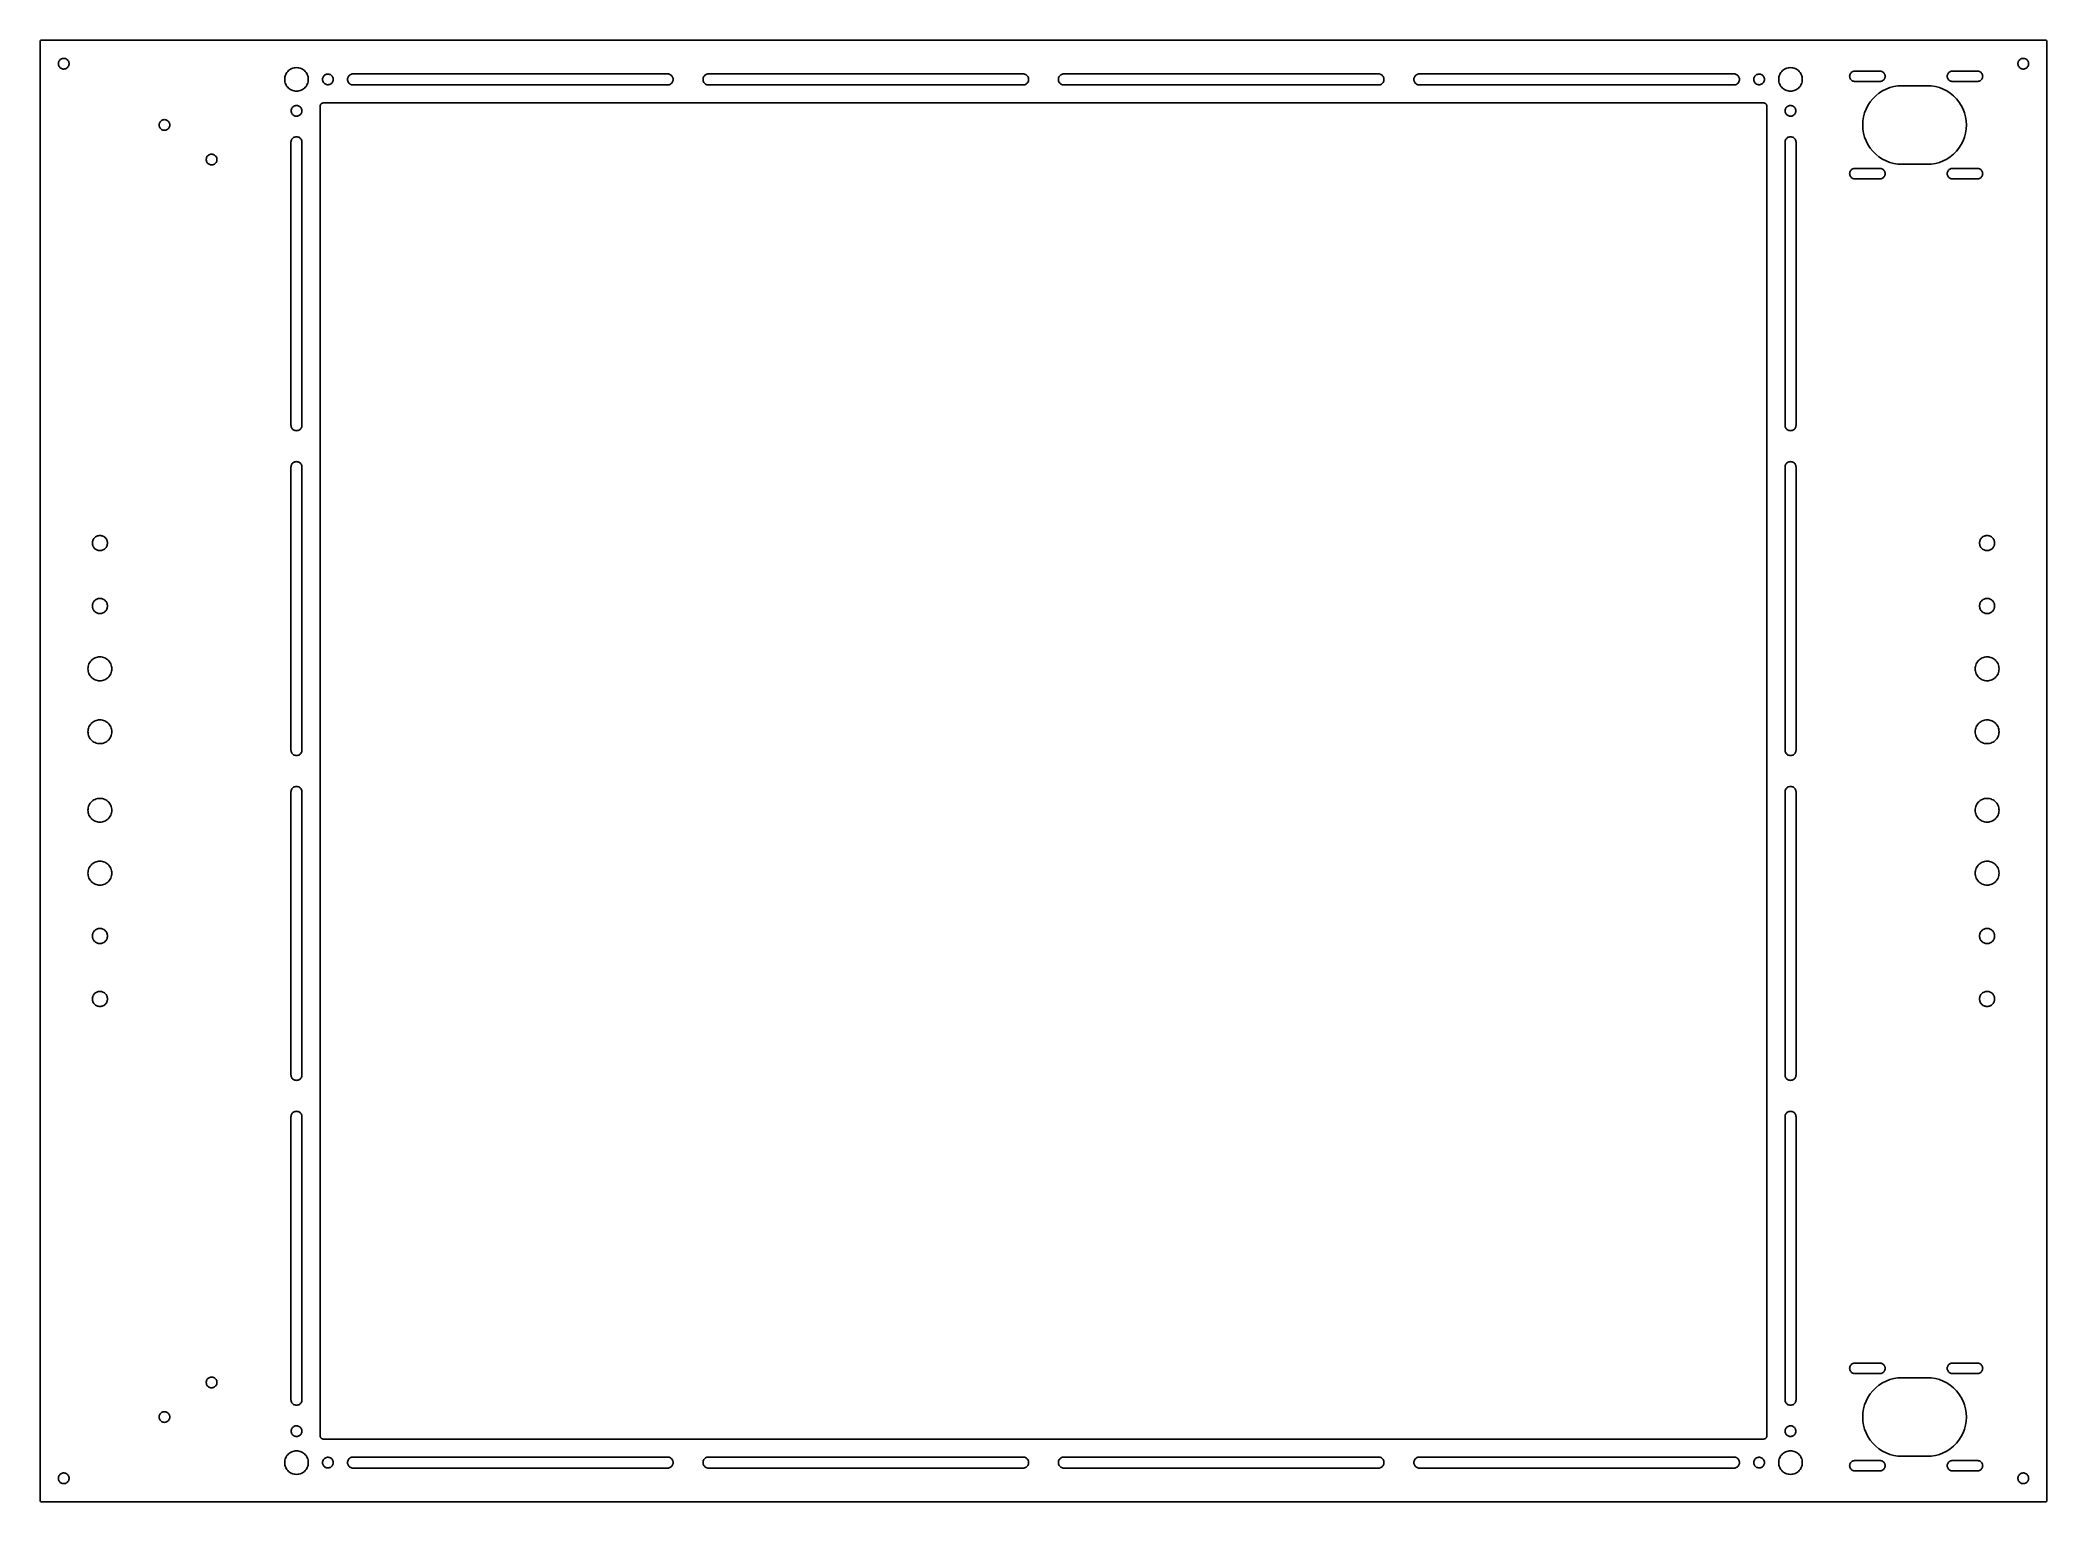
# Model space of a CAD drawing. Header units: metres. Extents: x -319 to 319, y -232 to 232.
import ezdxf

# ---------------------------------------------------------------- set-up
doc = ezdxf.new("R2010")
doc.units = ezdxf.units.M

msp = doc.modelspace()

# ---------------------------------------------------------------- linework, layer by layer
for p, q in [((-318.962, 232.191), (-319, 232)), ((-319, 232), (-319, -232)), ((-318.854, 232.354), (-318.962, 232.191)), ((-318.691, 232.462), (-318.854, 232.354)), ((-318.5, 232.5), (-318.691, 232.462)), ((318.5, 232.5), (-318.5, 232.5)), ((318.691, 232.462), (318.5, 232.5)), ((318.854, 232.354), (318.691, 232.462)), ((318.962, 232.191), (318.854, 232.354)), ((319, 232), (318.962, 232.191)), ((319, -232), (319, 232)), ((-313.2, 225), (-313.182, 225.248)), ((-313.182, 224.752), (-313.2, 225)), ((-313.182, 225.248), (-313.128, 225.49)), ((-313.128, 224.51), (-313.182, 224.752)), ((-313.128, 225.49), (-313.039, 225.722)), ((-313.039, 224.278), (-313.128, 224.51)), ((-313.039, 225.722), (-312.918, 225.938)), ((-312.918, 224.062), (-313.039, 224.278)), ((-312.918, 225.938), (-312.766, 226.134)), ((-312.766, 223.866), (-312.918, 224.062)), ((-312.766, 226.134), (-312.587, 226.307)), ((-312.587, 223.693), (-312.766, 223.866)), ((-312.587, 226.307), (-312.386, 226.451)), ((-312.386, 223.549), (-312.587, 223.693)), ((-312.386, 226.451), (-312.165, 226.565)), ((-312.165, 223.435), (-312.386, 223.549)), ((-312.165, 226.565), (-311.93, 226.645)), ((-311.93, 223.355), (-312.165, 223.435)), ((-311.93, 226.645), (-311.686, 226.69)), ((-311.686, 223.31), (-311.93, 223.355)), ((-311.686, 226.69), (-311.438, 226.699)), ((-311.438, 223.301), (-311.686, 223.31)), ((-311.438, 226.699), (-311.191, 226.672)), ((-311.191, 223.328), (-311.438, 223.301)), ((-311.191, 226.672), (-310.951, 226.609)), ((-310.951, 223.391), (-311.191, 223.328)), ((-310.951, 226.609), (-310.723, 226.512)), ((-310.723, 223.488), (-310.951, 223.391)), ((-310.723, 226.512), (-310.511, 226.383)), ((-310.511, 223.617), (-310.723, 223.488)), ((-310.511, 226.383), (-310.32, 226.224)), ((-310.32, 223.776), (-310.511, 223.617)), ((-310.32, 226.224), (-310.154, 226.039)), ((-310.154, 223.961), (-310.32, 223.776)), ((-310.154, 226.039), (-310.018, 225.832)), ((-310.018, 224.168), (-310.154, 223.961)), ((-310.018, 225.832), (-309.912, 225.607)), ((-309.912, 224.393), (-310.018, 224.168)), ((-309.912, 225.607), (-309.841, 225.37)), ((-309.841, 224.63), (-309.912, 224.393)), ((-309.841, 225.37), (-309.805, 225.124)), ((-309.805, 224.876), (-309.841, 224.63)), ((-309.805, 225.124), (-309.805, 224.876)), ((-239.375, 223.248), (-239.025, 223.426)), ((-239.025, 223.426), (-238.659, 223.566)), ((-238.659, 223.566), (-238.28, 223.668)), ((-238.28, 223.668), (-237.892, 223.729)), ((-237.892, 223.729), (-237.5, 223.75)), ((-237.5, 223.75), (-237.108, 223.729)), ((-237.108, 223.729), (-236.72, 223.668)), ((-236.72, 223.668), (-236.341, 223.566)), ((-236.341, 223.566), (-235.975, 223.426)), ((-235.975, 223.426), (-235.625, 223.248)), ((235.625, 223.248), (235.975, 223.426)), ((235.975, 223.426), (236.341, 223.566)), ((236.341, 223.566), (236.72, 223.668)), ((236.72, 223.668), (237.108, 223.729)), ((237.108, 223.729), (237.5, 223.75)), ((237.5, 223.75), (237.892, 223.729)), ((237.892, 223.729), (238.28, 223.668)), ((238.28, 223.668), (238.659, 223.566)), ((238.659, 223.566), (239.025, 223.426)), ((239.025, 223.426), (239.375, 223.248)), ((309.805, 225.124), (309.841, 225.37)), ((309.805, 224.876), (309.805, 225.124)), ((309.841, 224.63), (309.805, 224.876)), ((309.841, 225.37), (309.912, 225.607)), ((309.912, 224.393), (309.841, 224.63)), ((309.912, 225.607), (310.018, 225.832)), ((310.018, 224.168), (309.912, 224.393)), ((310.018, 225.832), (310.154, 226.039)), ((310.154, 223.961), (310.018, 224.168)), ((310.154, 226.039), (310.32, 226.224)), ((310.32, 223.776), (310.154, 223.961)), ((310.32, 226.224), (310.511, 226.383)), ((310.511, 223.617), (310.32, 223.776)), ((310.511, 226.383), (310.723, 226.512)), ((310.723, 223.488), (310.511, 223.617)), ((310.723, 226.512), (310.951, 226.609)), ((310.951, 223.391), (310.723, 223.488)), ((310.951, 226.609), (311.191, 226.672)), ((311.191, 223.328), (310.951, 223.391)), ((311.191, 226.672), (311.438, 226.699)), ((311.438, 223.301), (311.191, 223.328)), ((311.438, 226.699), (311.686, 226.69)), ((311.686, 223.31), (311.438, 223.301)), ((311.686, 226.69), (311.93, 226.645)), ((311.93, 223.355), (311.686, 223.31)), ((311.93, 226.645), (312.165, 226.565)), ((312.165, 223.435), (311.93, 223.355)), ((312.165, 226.565), (312.386, 226.451)), ((312.386, 223.549), (312.165, 223.435)), ((312.386, 226.451), (312.587, 226.307)), ((312.587, 223.693), (312.386, 223.549)), ((312.587, 226.307), (312.766, 226.134)), ((312.766, 223.866), (312.587, 223.693)), ((312.766, 226.134), (312.918, 225.938)), ((312.918, 224.062), (312.766, 223.866)), ((312.918, 225.938), (313.039, 225.722)), ((313.039, 224.278), (312.918, 224.062)), ((313.039, 225.722), (313.128, 225.49)), ((313.128, 224.51), (313.039, 224.278)), ((313.128, 225.49), (313.182, 225.248)), ((313.182, 224.752), (313.128, 224.51)), ((313.182, 225.248), (313.2, 225)), ((313.2, 225), (313.182, 224.752)), ((-241.25, 220), (-241.229, 220.392)), ((-241.229, 219.608), (-241.25, 220)), ((-241.229, 220.392), (-241.168, 220.78)), ((-241.168, 219.22), (-241.229, 219.608)), ((-241.168, 220.78), (-241.066, 221.159)), ((-241.066, 218.841), (-241.168, 219.22)), ((-241.066, 221.159), (-240.926, 221.525)), ((-240.926, 218.475), (-241.066, 218.841)), ((-240.926, 221.525), (-240.748, 221.875)), ((-240.748, 218.125), (-240.926, 218.475)), ((-240.748, 221.875), (-240.534, 222.204)), ((-240.534, 217.796), (-240.748, 218.125)), ((-240.534, 222.204), (-240.287, 222.509)), ((-240.287, 217.491), (-240.534, 217.796)), ((-240.287, 222.509), (-240.009, 222.787)), ((-240.009, 217.213), (-240.287, 217.491)), ((-240.009, 222.787), (-239.704, 223.034)), ((-239.704, 216.966), (-240.009, 217.213)), ((-239.704, 223.034), (-239.375, 223.248)), ((-239.375, 216.752), (-239.704, 216.966)), ((-235.625, 223.248), (-235.296, 223.034)), ((-235.296, 216.966), (-235.625, 216.752)), ((-235.296, 223.034), (-234.991, 222.787)), ((-234.991, 217.213), (-235.296, 216.966)), ((-234.991, 222.787), (-234.713, 222.509)), ((-234.713, 217.491), (-234.991, 217.213)), ((-234.713, 222.509), (-234.466, 222.204)), ((-234.466, 217.796), (-234.713, 217.491)), ((-234.466, 222.204), (-234.252, 221.875)), ((-234.252, 218.125), (-234.466, 217.796)), ((-234.252, 221.875), (-234.074, 221.525)), ((-234.074, 218.475), (-234.252, 218.125)), ((-234.074, 221.525), (-233.934, 221.159)), ((-233.934, 218.841), (-234.074, 218.475)), ((-233.934, 221.159), (-233.832, 220.78)), ((-233.832, 219.22), (-233.934, 218.841)), ((-233.832, 220.78), (-233.771, 220.392)), ((-233.771, 219.608), (-233.832, 219.22)), ((-233.771, 220.392), (-233.75, 220)), ((-233.75, 220), (-233.771, 219.608)), ((-229.2, 220), (-229.182, 220.248)), ((-229.182, 219.752), (-229.2, 220)), ((-229.182, 220.248), (-229.128, 220.49)), ((-229.128, 219.51), (-229.182, 219.752)), ((-229.128, 220.49), (-229.039, 220.722)), ((-229.039, 219.278), (-229.128, 219.51)), ((-229.039, 220.722), (-228.918, 220.938)), ((-228.918, 219.062), (-229.039, 219.278)), ((-228.918, 220.938), (-228.766, 221.134)), ((-228.766, 218.866), (-228.918, 219.062)), ((-228.766, 221.134), (-228.587, 221.307)), ((-228.587, 218.693), (-228.766, 218.866)), ((-228.587, 221.307), (-228.386, 221.451)), ((-228.386, 218.549), (-228.587, 218.693)), ((-228.386, 221.451), (-228.165, 221.565)), ((-228.165, 218.435), (-228.386, 218.549)), ((-228.165, 221.565), (-227.93, 221.645)), ((-227.93, 218.355), (-228.165, 218.435)), ((-227.93, 221.645), (-227.686, 221.69)), ((-227.686, 218.31), (-227.93, 218.355)), ((-227.686, 221.69), (-227.438, 221.699)), ((-227.438, 218.301), (-227.686, 218.31)), ((-227.438, 221.699), (-227.191, 221.672)), ((-227.191, 218.328), (-227.438, 218.301)), ((-227.191, 221.672), (-226.951, 221.609)), ((-226.951, 218.391), (-227.191, 218.328)), ((-226.951, 221.609), (-226.723, 221.512)), ((-226.723, 218.488), (-226.951, 218.391)), ((-226.723, 221.512), (-226.511, 221.383)), ((-226.511, 218.617), (-226.723, 218.488)), ((-226.511, 221.383), (-226.32, 221.224)), ((-226.32, 218.776), (-226.511, 218.617)), ((-226.32, 221.224), (-226.154, 221.039)), ((-226.154, 218.961), (-226.32, 218.776)), ((-226.154, 221.039), (-226.018, 220.832)), ((-226.018, 219.168), (-226.154, 218.961)), ((-226.018, 220.832), (-225.912, 220.607)), ((-225.912, 219.393), (-226.018, 219.168)), ((-225.912, 220.607), (-225.841, 220.37)), ((-225.841, 219.63), (-225.912, 219.393)), ((-225.841, 220.37), (-225.805, 220.124)), ((-225.805, 219.876), (-225.841, 219.63)), ((-225.805, 220.124), (-225.805, 219.876)), ((-221.25, 220), (-221.232, 220.249)), ((-221.232, 219.751), (-221.25, 220)), ((-221.232, 220.249), (-221.179, 220.493)), ((-221.179, 219.507), (-221.232, 219.751)), ((-221.179, 220.493), (-221.092, 220.727)), ((-221.092, 219.273), (-221.179, 219.507)), ((-221.092, 220.727), (-220.972, 220.946)), ((-220.972, 219.054), (-221.092, 219.273)), ((-220.972, 220.946), (-220.823, 221.146)), ((-220.823, 218.854), (-220.972, 219.054)), ((-220.823, 221.146), (-220.646, 221.323)), ((-220.646, 218.677), (-220.823, 218.854)), ((-220.646, 221.323), (-220.446, 221.472)), ((-220.446, 218.528), (-220.646, 218.677)), ((-220.446, 221.472), (-220.227, 221.592)), ((-220.227, 218.408), (-220.446, 218.528)), ((-220.227, 221.592), (-219.993, 221.679)), ((-219.993, 218.321), (-220.227, 218.408)), ((-219.993, 221.679), (-219.749, 221.732)), ((-219.749, 218.268), (-219.993, 218.321)), ((-219.749, 221.732), (-219.5, 221.75)), ((-219.5, 218.25), (-219.749, 218.268)), ((-219.5, 221.75), (-119.5, 221.75)), ((-119.5, 218.25), (-219.5, 218.25)), ((-119.5, 221.75), (-119.251, 221.732)), ((-119.251, 218.268), (-119.5, 218.25)), ((-119.251, 221.732), (-119.007, 221.679)), ((-119.007, 218.321), (-119.251, 218.268)), ((-119.007, 221.679), (-118.773, 221.592)), ((-118.773, 218.408), (-119.007, 218.321)), ((-118.773, 221.592), (-118.554, 221.472)), ((-118.554, 218.528), (-118.773, 218.408)), ((-118.554, 221.472), (-118.354, 221.323)), ((-118.354, 218.677), (-118.554, 218.528)), ((-118.354, 221.323), (-118.177, 221.146)), ((-118.177, 218.854), (-118.354, 218.677)), ((-118.177, 221.146), (-118.028, 220.946)), ((-118.028, 219.054), (-118.177, 218.854)), ((-118.028, 220.946), (-117.908, 220.727)), ((-117.908, 219.273), (-118.028, 219.054)), ((-117.908, 220.727), (-117.821, 220.493)), ((-117.821, 219.507), (-117.908, 219.273)), ((-117.821, 220.493), (-117.768, 220.249)), ((-117.768, 219.751), (-117.821, 219.507)), ((-117.768, 220.249), (-117.75, 220)), ((-117.75, 220), (-117.768, 219.751)), ((-108.25, 220), (-108.232, 220.249)), ((-108.232, 219.751), (-108.25, 220)), ((-108.232, 220.249), (-108.179, 220.493)), ((-108.179, 219.507), (-108.232, 219.751)), ((-108.179, 220.493), (-108.092, 220.727)), ((-108.092, 219.273), (-108.179, 219.507)), ((-108.092, 220.727), (-107.972, 220.946)), ((-107.972, 219.054), (-108.092, 219.273)), ((-107.972, 220.946), (-107.823, 221.146)), ((-107.823, 218.854), (-107.972, 219.054)), ((-107.823, 221.146), (-107.646, 221.323)), ((-107.646, 218.677), (-107.823, 218.854)), ((-107.646, 221.323), (-107.446, 221.472)), ((-107.446, 218.528), (-107.646, 218.677)), ((-107.446, 221.472), (-107.227, 221.592)), ((-107.227, 218.408), (-107.446, 218.528)), ((-107.227, 221.592), (-106.993, 221.679)), ((-106.993, 218.321), (-107.227, 218.408)), ((-106.993, 221.679), (-106.749, 221.732)), ((-106.749, 218.268), (-106.993, 218.321)), ((-106.749, 221.732), (-106.5, 221.75)), ((-106.5, 218.25), (-106.749, 218.268)), ((-106.5, 221.75), (-6.5, 221.75)), ((-6.5, 218.25), (-106.5, 218.25)), ((-6.5, 221.75), (-6.25095, 221.732)), ((-6.25095, 218.268), (-6.5, 218.25)), ((-6.25095, 221.732), (-6.00696, 221.679)), ((-6.00696, 218.321), (-6.25095, 218.268)), ((-6.00696, 221.679), (-5.77301, 221.592)), ((-5.77301, 218.408), (-6.00696, 218.321)), ((-5.77301, 221.592), (-5.55386, 221.472)), ((-5.55386, 218.528), (-5.77301, 218.408)), ((-5.55386, 221.472), (-5.35399, 221.323)), ((-5.35399, 218.677), (-5.55386, 218.528)), ((-5.35399, 221.323), (-5.17743, 221.146)), ((-5.17743, 218.854), (-5.35399, 218.677)), ((-5.17743, 221.146), (-5.0278, 220.946)), ((-5.0278, 219.054), (-5.17743, 218.854)), ((-5.0278, 220.946), (-4.90814, 220.727)), ((-4.90814, 219.273), (-5.0278, 219.054)), ((-4.90814, 220.727), (-4.82088, 220.493)), ((-4.82088, 219.507), (-4.90814, 219.273)), ((-4.82088, 220.493), (-4.76781, 220.249)), ((-4.76781, 219.751), (-4.82088, 219.507)), ((-4.76781, 220.249), (-4.75, 220)), ((-4.75, 220), (-4.76781, 219.751)), ((4.75, 220), (4.76781, 220.249)), ((4.76781, 219.751), (4.75, 220)), ((4.76781, 220.249), (4.82088, 220.493)), ((4.82088, 219.507), (4.76781, 219.751)), ((4.82088, 220.493), (4.90814, 220.727)), ((4.90814, 219.273), (4.82088, 219.507)), ((4.90814, 220.727), (5.0278, 220.946)), ((5.0278, 219.054), (4.90814, 219.273)), ((5.0278, 220.946), (5.17743, 221.146)), ((5.17743, 218.854), (5.0278, 219.054)), ((5.17743, 221.146), (5.35399, 221.323)), ((5.35399, 218.677), (5.17743, 218.854)), ((5.35399, 221.323), (5.55386, 221.472)), ((5.55386, 218.528), (5.35399, 218.677)), ((5.55386, 221.472), (5.77301, 221.592)), ((5.77301, 218.408), (5.55386, 218.528)), ((5.77301, 221.592), (6.00696, 221.679)), ((6.00696, 218.321), (5.77301, 218.408)), ((6.00696, 221.679), (6.25095, 221.732)), ((6.25095, 218.268), (6.00696, 218.321)), ((6.25095, 221.732), (6.5, 221.75)), ((6.5, 218.25), (6.25095, 218.268)), ((6.5, 221.75), (106.5, 221.75)), ((106.5, 218.25), (6.5, 218.25)), ((106.5, 221.75), (106.749, 221.732)), ((106.749, 218.268), (106.5, 218.25)), ((106.749, 221.732), (106.993, 221.679)), ((106.993, 218.321), (106.749, 218.268)), ((106.993, 221.679), (107.227, 221.592)), ((107.227, 218.408), (106.993, 218.321)), ((107.227, 221.592), (107.446, 221.472)), ((107.446, 218.528), (107.227, 218.408)), ((107.446, 221.472), (107.646, 221.323)), ((107.646, 218.677), (107.446, 218.528)), ((107.646, 221.323), (107.823, 221.146)), ((107.823, 218.854), (107.646, 218.677)), ((107.823, 221.146), (107.972, 220.946)), ((107.972, 219.054), (107.823, 218.854)), ((107.972, 220.946), (108.092, 220.727)), ((108.092, 219.273), (107.972, 219.054)), ((108.092, 220.727), (108.179, 220.493)), ((108.179, 219.507), (108.092, 219.273)), ((108.179, 220.493), (108.232, 220.249)), ((108.232, 219.751), (108.179, 219.507)), ((108.232, 220.249), (108.25, 220)), ((108.25, 220), (108.232, 219.751)), ((117.75, 220), (117.768, 220.249)), ((117.768, 219.751), (117.75, 220)), ((117.768, 220.249), (117.821, 220.493)), ((117.821, 219.507), (117.768, 219.751)), ((117.821, 220.493), (117.908, 220.727)), ((117.908, 219.273), (117.821, 219.507)), ((117.908, 220.727), (118.028, 220.946)), ((118.028, 219.054), (117.908, 219.273)), ((118.028, 220.946), (118.177, 221.146)), ((118.177, 218.854), (118.028, 219.054)), ((118.177, 221.146), (118.354, 221.323)), ((118.354, 218.677), (118.177, 218.854)), ((118.354, 221.323), (118.554, 221.472)), ((118.554, 218.528), (118.354, 218.677)), ((118.554, 221.472), (118.773, 221.592)), ((118.773, 218.408), (118.554, 218.528)), ((118.773, 221.592), (119.007, 221.679)), ((119.007, 218.321), (118.773, 218.408)), ((119.007, 221.679), (119.251, 221.732)), ((119.251, 218.268), (119.007, 218.321)), ((119.251, 221.732), (119.5, 221.75)), ((119.5, 218.25), (119.251, 218.268)), ((119.5, 221.75), (219.5, 221.75)), ((219.5, 218.25), (119.5, 218.25)), ((219.5, 221.75), (219.749, 221.732)), ((219.749, 218.268), (219.5, 218.25)), ((219.749, 221.732), (219.993, 221.679)), ((219.993, 218.321), (219.749, 218.268)), ((219.993, 221.679), (220.227, 221.592)), ((220.227, 218.408), (219.993, 218.321)), ((220.227, 221.592), (220.446, 221.472)), ((220.446, 218.528), (220.227, 218.408)), ((220.446, 221.472), (220.646, 221.323)), ((220.646, 218.677), (220.446, 218.528)), ((220.646, 221.323), (220.823, 221.146)), ((220.823, 218.854), (220.646, 218.677)), ((220.823, 221.146), (220.972, 220.946)), ((220.972, 219.054), (220.823, 218.854)), ((220.972, 220.946), (221.092, 220.727)), ((221.092, 219.273), (220.972, 219.054)), ((221.092, 220.727), (221.179, 220.493)), ((221.179, 219.507), (221.092, 219.273)), ((221.179, 220.493), (221.232, 220.249)), ((221.232, 219.751), (221.179, 219.507)), ((221.232, 220.249), (221.25, 220)), ((221.25, 220), (221.232, 219.751)), ((225.805, 220.124), (225.841, 220.37)), ((225.805, 219.876), (225.805, 220.124)), ((225.841, 219.63), (225.805, 219.876)), ((225.841, 220.37), (225.912, 220.607)), ((225.912, 219.393), (225.841, 219.63)), ((225.912, 220.607), (226.018, 220.832)), ((226.018, 219.168), (225.912, 219.393)), ((226.018, 220.832), (226.154, 221.039)), ((226.154, 218.961), (226.018, 219.168)), ((226.154, 221.039), (226.32, 221.224)), ((226.32, 218.776), (226.154, 218.961)), ((226.32, 221.224), (226.511, 221.383)), ((226.511, 218.617), (226.32, 218.776)), ((226.511, 221.383), (226.723, 221.512)), ((226.723, 218.488), (226.511, 218.617)), ((226.723, 221.512), (226.951, 221.609)), ((226.951, 218.391), (226.723, 218.488)), ((226.951, 221.609), (227.191, 221.672)), ((227.191, 218.328), (226.951, 218.391)), ((227.191, 221.672), (227.438, 221.699)), ((227.438, 218.301), (227.191, 218.328)), ((227.438, 221.699), (227.686, 221.69)), ((227.686, 218.31), (227.438, 218.301)), ((227.686, 221.69), (227.93, 221.645)), ((227.93, 218.355), (227.686, 218.31)), ((227.93, 221.645), (228.165, 221.565)), ((228.165, 218.435), (227.93, 218.355)), ((228.165, 221.565), (228.386, 221.451)), ((228.386, 218.549), (228.165, 218.435)), ((228.386, 221.451), (228.587, 221.307)), ((228.587, 218.693), (228.386, 218.549)), ((228.587, 221.307), (228.766, 221.134)), ((228.766, 218.866), (228.587, 218.693)), ((228.766, 221.134), (228.918, 220.938)), ((228.918, 219.062), (228.766, 218.866)), ((228.918, 220.938), (229.039, 220.722)), ((229.039, 219.278), (228.918, 219.062)), ((229.039, 220.722), (229.128, 220.49)), ((229.128, 219.51), (229.039, 219.278)), ((229.128, 220.49), (229.182, 220.248)), ((229.182, 219.752), (229.128, 219.51)), ((229.182, 220.248), (229.2, 220)), ((229.2, 220), (229.182, 219.752)), ((233.75, 220), (233.771, 220.392)), ((233.771, 219.608), (233.75, 220)), ((233.771, 220.392), (233.832, 220.78)), ((233.832, 219.22), (233.771, 219.608)), ((233.832, 220.78), (233.934, 221.159)), ((233.934, 218.841), (233.832, 219.22)), ((233.934, 221.159), (234.074, 221.525)), ((234.074, 218.475), (233.934, 218.841)), ((234.074, 221.525), (234.252, 221.875)), ((234.252, 218.125), (234.074, 218.475)), ((234.252, 221.875), (234.466, 222.204)), ((234.466, 217.796), (234.252, 218.125)), ((234.466, 222.204), (234.713, 222.509)), ((234.713, 217.491), (234.466, 217.796)), ((234.713, 222.509), (234.991, 222.787)), ((234.991, 217.213), (234.713, 217.491)), ((234.991, 222.787), (235.296, 223.034)), ((235.296, 216.966), (234.991, 217.213)), ((235.296, 223.034), (235.625, 223.248)), ((235.625, 216.752), (235.296, 216.966)), ((239.375, 223.248), (239.704, 223.034)), ((239.704, 216.966), (239.375, 216.752)), ((239.704, 223.034), (240.009, 222.787)), ((240.009, 217.213), (239.704, 216.966)), ((240.009, 222.787), (240.287, 222.509)), ((240.287, 217.491), (240.009, 217.213)), ((240.287, 222.509), (240.534, 222.204)), ((240.534, 217.796), (240.287, 217.491)), ((240.534, 222.204), (240.748, 221.875)), ((240.748, 218.125), (240.534, 217.796)), ((240.748, 221.875), (240.926, 221.525)), ((240.926, 218.475), (240.748, 218.125)), ((240.926, 221.525), (241.066, 221.159)), ((241.066, 218.841), (240.926, 218.475)), ((241.066, 221.159), (241.168, 220.78)), ((241.168, 219.22), (241.066, 218.841)), ((241.168, 220.78), (241.229, 220.392)), ((241.229, 219.608), (241.168, 219.22)), ((241.229, 220.392), (241.25, 220)), ((241.25, 220), (241.229, 219.608)), ((256.3, 221), (256.318, 221.246)), ((256.318, 220.754), (256.3, 221)), ((256.318, 221.246), (256.373, 221.486)), ((256.373, 220.514), (256.318, 220.754)), ((256.373, 221.486), (256.463, 221.716)), ((256.463, 220.284), (256.373, 220.514)), ((256.463, 221.716), (256.587, 221.929)), ((256.587, 220.071), (256.463, 220.284)), ((256.587, 221.929), (256.74, 222.122)), ((256.74, 219.878), (256.587, 220.071)), ((256.74, 222.122), (256.921, 222.29)), ((256.921, 219.71), (256.74, 219.878)), ((256.921, 222.29), (257.125, 222.429)), ((257.125, 219.571), (256.921, 219.71)), ((257.125, 222.429), (257.347, 222.536)), ((257.347, 219.464), (257.125, 219.571)), ((257.347, 222.536), (257.583, 222.609)), ((257.583, 219.391), (257.347, 219.464)), ((257.583, 222.609), (257.827, 222.645)), ((257.827, 219.355), (257.583, 219.391)), ((257.827, 222.645), (266.073, 222.645)), ((266.073, 219.355), (257.827, 219.355)), ((266.073, 222.645), (266.317, 222.609)), ((266.317, 219.391), (266.073, 219.355)), ((266.317, 222.609), (266.553, 222.536)), ((266.553, 219.464), (266.317, 219.391)), ((266.553, 222.536), (266.775, 222.429)), ((266.775, 219.571), (266.553, 219.464)), ((266.775, 222.429), (266.979, 222.29)), ((266.979, 219.71), (266.775, 219.571)), ((266.979, 222.29), (267.16, 222.122)), ((267.16, 219.878), (266.979, 219.71)), ((267.16, 222.122), (267.313, 221.929)), ((267.313, 220.071), (267.16, 219.878)), ((267.313, 221.929), (267.437, 221.716)), ((267.437, 220.284), (267.313, 220.071)), ((267.437, 221.716), (267.527, 221.486)), ((267.527, 220.514), (267.437, 220.284)), ((267.527, 221.486), (267.582, 221.246)), ((267.582, 220.754), (267.527, 220.514)), ((267.582, 221.246), (267.6, 221)), ((267.6, 221), (267.582, 220.754)), ((267.866, 216.919), (269.087, 217.388)), ((269.087, 217.388), (270.351, 217.727)), ((270.351, 217.727), (271.643, 217.932)), ((271.643, 217.932), (272.95, 218)), ((272.95, 218), (280.95, 218)), ((280.95, 218), (282.257, 217.932)), ((282.257, 217.932), (283.549, 217.727)), ((283.549, 217.727), (284.813, 217.388)), ((284.813, 217.388), (286.034, 216.919)), ((287.3, 221), (287.318, 221.246)), ((287.318, 220.754), (287.3, 221)), ((287.318, 221.246), (287.373, 221.486)), ((287.373, 220.514), (287.318, 220.754)), ((287.373, 221.486), (287.463, 221.716)), ((287.463, 220.284), (287.373, 220.514)), ((287.463, 221.716), (287.587, 221.929)), ((287.587, 220.071), (287.463, 220.284)), ((287.587, 221.929), (287.74, 222.122)), ((287.74, 219.878), (287.587, 220.071)), ((287.74, 222.122), (287.921, 222.29)), ((287.921, 219.71), (287.74, 219.878)), ((287.921, 222.29), (288.125, 222.429)), ((288.125, 219.571), (287.921, 219.71)), ((288.125, 222.429), (288.347, 222.536)), ((288.347, 219.464), (288.125, 219.571)), ((288.347, 222.536), (288.583, 222.609)), ((288.583, 219.391), (288.347, 219.464)), ((288.583, 222.609), (288.827, 222.645)), ((288.827, 219.355), (288.583, 219.391)), ((288.827, 222.645), (297.073, 222.645)), ((297.073, 219.355), (288.827, 219.355)), ((297.073, 222.645), (297.317, 222.609)), ((297.317, 219.391), (297.073, 219.355)), ((297.317, 222.609), (297.553, 222.536)), ((297.553, 219.464), (297.317, 219.391)), ((297.553, 222.536), (297.775, 222.429)), ((297.775, 219.571), (297.553, 219.464)), ((297.775, 222.429), (297.979, 222.29)), ((297.979, 219.71), (297.775, 219.571)), ((297.979, 222.29), (298.16, 222.122)), ((298.16, 219.878), (297.979, 219.71)), ((298.16, 222.122), (298.313, 221.929)), ((298.313, 220.071), (298.16, 219.878)), ((298.313, 221.929), (298.437, 221.716)), ((298.437, 220.284), (298.313, 220.071)), ((298.437, 221.716), (298.527, 221.486)), ((298.527, 220.514), (298.437, 220.284)), ((298.527, 221.486), (298.582, 221.246)), ((298.582, 220.754), (298.527, 220.514)), ((298.582, 221.246), (298.6, 221)), ((298.6, 221), (298.582, 220.754)), ((-239.025, 216.574), (-239.375, 216.752)), ((-239.128, 210.49), (-239.039, 210.722)), ((-239.039, 210.722), (-238.918, 210.938)), ((-238.659, 216.434), (-239.025, 216.574)), ((-238.918, 210.938), (-238.766, 211.134)), ((-238.766, 211.134), (-238.587, 211.307)), ((-238.28, 216.332), (-238.659, 216.434)), ((-238.587, 211.307), (-238.386, 211.451)), ((-238.386, 211.451), (-238.165, 211.565)), ((-237.892, 216.271), (-238.28, 216.332)), ((-238.165, 211.565), (-237.93, 211.645)), ((-237.93, 211.645), (-237.686, 211.69)), ((-237.5, 216.25), (-237.892, 216.271)), ((-237.686, 211.69), (-237.438, 211.699)), ((-237.108, 216.271), (-237.5, 216.25)), ((-237.438, 211.699), (-237.191, 211.672)), ((-237.191, 211.672), (-236.951, 211.609)), ((-236.72, 216.332), (-237.108, 216.271)), ((-236.951, 211.609), (-236.723, 211.512)), ((-236.723, 211.512), (-236.511, 211.383)), ((-236.341, 216.434), (-236.72, 216.332)), ((-236.511, 211.383), (-236.32, 211.224)), ((-235.975, 216.574), (-236.341, 216.434)), ((-236.32, 211.224), (-236.154, 211.039)), ((-236.154, 211.039), (-236.018, 210.832)), ((-236.018, 210.832), (-235.912, 210.607)), ((-235.625, 216.752), (-235.975, 216.574)), ((-235.912, 210.607), (-235.841, 210.37)), ((-230, 211.5), (-229.975, 211.723)), ((-230, -211.5), (-230, 211.5)), ((-229.975, 211.723), (-229.901, 211.934)), ((-229.901, 211.934), (-229.782, 212.123)), ((-229.782, 212.123), (-229.623, 212.282)), ((-229.623, 212.282), (-229.434, 212.401)), ((-229.434, 212.401), (-229.223, 212.475)), ((-229.223, 212.475), (-229, 212.5)), ((-229, 212.5), (229, 212.5)), ((229, 212.5), (229.223, 212.475)), ((229.223, 212.475), (229.434, 212.401)), ((229.434, 212.401), (229.623, 212.282)), ((229.623, 212.282), (229.782, 212.123)), ((229.782, 212.123), (229.901, 211.934)), ((229.901, 211.934), (229.975, 211.723)), ((229.975, 211.723), (230, 211.5)), ((230, 211.5), (230, -211.5)), ((235.975, 216.574), (235.625, 216.752)), ((235.841, 210.37), (235.912, 210.607)), ((235.912, 210.607), (236.018, 210.832)), ((236.341, 216.434), (235.975, 216.574)), ((236.018, 210.832), (236.154, 211.039)), ((236.154, 211.039), (236.32, 211.224)), ((236.32, 211.224), (236.511, 211.383)), ((236.72, 216.332), (236.341, 216.434)), ((236.511, 211.383), (236.723, 211.512)), ((237.108, 216.271), (236.72, 216.332)), ((236.723, 211.512), (236.951, 211.609)), ((236.951, 211.609), (237.191, 211.672)), ((237.5, 216.25), (237.108, 216.271)), ((237.191, 211.672), (237.438, 211.699)), ((237.438, 211.699), (237.686, 211.69)), ((237.892, 216.271), (237.5, 216.25)), ((237.686, 211.69), (237.93, 211.645)), ((238.28, 216.332), (237.892, 216.271)), ((237.93, 211.645), (238.165, 211.565)), ((238.165, 211.565), (238.386, 211.451)), ((238.659, 216.434), (238.28, 216.332)), ((238.386, 211.451), (238.587, 211.307)), ((238.587, 211.307), (238.766, 211.134)), ((239.025, 216.574), (238.659, 216.434)), ((238.766, 211.134), (238.918, 210.938)), ((238.918, 210.938), (239.039, 210.722)), ((239.375, 216.752), (239.025, 216.574)), ((239.039, 210.722), (239.128, 210.49)), ((261.062, 209.363), (261.531, 210.584)), ((261.531, 210.584), (262.125, 211.75)), ((262.125, 211.75), (262.837, 212.847)), ((262.837, 212.847), (263.661, 213.864)), ((263.661, 213.864), (264.586, 214.789)), ((264.586, 214.789), (265.603, 215.613)), ((265.603, 215.613), (266.7, 216.325)), ((266.7, 216.325), (267.866, 216.919)), ((286.034, 216.919), (287.2, 216.325)), ((287.2, 216.325), (288.297, 215.613)), ((288.297, 215.613), (289.314, 214.789)), ((289.314, 214.789), (290.239, 213.864)), ((290.239, 213.864), (291.063, 212.847)), ((291.063, 212.847), (291.775, 211.75)), ((291.775, 211.75), (292.369, 210.584)), ((292.369, 210.584), (292.838, 209.363)), ((-281.145, 205.624), (-281.109, 205.87)), ((-281.145, 205.376), (-281.145, 205.624)), ((-281.109, 205.13), (-281.145, 205.376)), ((-281.109, 205.87), (-281.038, 206.107)), ((-281.038, 204.893), (-281.109, 205.13)), ((-281.038, 206.107), (-280.932, 206.332)), ((-280.932, 204.668), (-281.038, 204.893)), ((-280.932, 206.332), (-280.796, 206.539)), ((-280.796, 204.461), (-280.932, 204.668)), ((-280.796, 206.539), (-280.63, 206.724)), ((-280.63, 204.276), (-280.796, 204.461)), ((-280.63, 206.724), (-280.439, 206.883)), ((-280.439, 204.117), (-280.63, 204.276)), ((-280.439, 206.883), (-280.227, 207.012)), ((-280.227, 207.012), (-279.999, 207.109)), ((-279.999, 207.109), (-279.759, 207.172)), ((-279.759, 207.172), (-279.512, 207.199)), ((-279.512, 207.199), (-279.264, 207.19)), ((-279.264, 207.19), (-279.02, 207.145)), ((-279.02, 207.145), (-278.785, 207.065)), ((-278.785, 207.065), (-278.564, 206.951)), ((-278.564, 206.951), (-278.363, 206.807)), ((-278.363, 204.193), (-278.564, 204.049)), ((-278.363, 206.807), (-278.184, 206.634)), ((-278.184, 204.366), (-278.363, 204.193)), ((-278.184, 206.634), (-278.032, 206.438)), ((-278.032, 204.562), (-278.184, 204.366)), ((-278.032, 206.438), (-277.911, 206.222)), ((-277.911, 204.778), (-278.032, 204.562)), ((-277.911, 206.222), (-277.822, 205.99)), ((-277.822, 205.01), (-277.911, 204.778)), ((-277.822, 205.99), (-277.768, 205.748)), ((-277.768, 205.252), (-277.822, 205.01)), ((-277.768, 205.748), (-277.75, 205.5)), ((-277.75, 205.5), (-277.768, 205.252)), ((-239.2, 210), (-239.182, 210.248)), ((-239.182, 209.752), (-239.2, 210)), ((-239.182, 210.248), (-239.128, 210.49)), ((-239.128, 209.51), (-239.182, 209.752)), ((-239.039, 209.278), (-239.128, 209.51)), ((-238.918, 209.062), (-239.039, 209.278)), ((-238.766, 208.866), (-238.918, 209.062)), ((-238.587, 208.693), (-238.766, 208.866)), ((-238.386, 208.549), (-238.587, 208.693)), ((-238.165, 208.435), (-238.386, 208.549)), ((-237.93, 208.355), (-238.165, 208.435)), ((-237.686, 208.31), (-237.93, 208.355)), ((-237.438, 208.301), (-237.686, 208.31)), ((-237.191, 208.328), (-237.438, 208.301)), ((-236.951, 208.391), (-237.191, 208.328)), ((-236.723, 208.488), (-236.951, 208.391)), ((-236.511, 208.617), (-236.723, 208.488)), ((-236.32, 208.776), (-236.511, 208.617)), ((-236.154, 208.961), (-236.32, 208.776)), ((-236.018, 209.168), (-236.154, 208.961)), ((-235.912, 209.393), (-236.018, 209.168)), ((-235.841, 209.63), (-235.912, 209.393)), ((-235.841, 210.37), (-235.805, 210.124)), ((-235.805, 209.876), (-235.841, 209.63)), ((-235.805, 210.124), (-235.805, 209.876)), ((235.805, 210.124), (235.841, 210.37)), ((235.805, 209.876), (235.805, 210.124)), ((235.841, 209.63), (235.805, 209.876)), ((235.912, 209.393), (235.841, 209.63)), ((236.018, 209.168), (235.912, 209.393)), ((236.154, 208.961), (236.018, 209.168)), ((236.32, 208.776), (236.154, 208.961)), ((236.511, 208.617), (236.32, 208.776)), ((236.723, 208.488), (236.511, 208.617)), ((236.951, 208.391), (236.723, 208.488)), ((237.191, 208.328), (236.951, 208.391)), ((237.438, 208.301), (237.191, 208.328)), ((237.686, 208.31), (237.438, 208.301)), ((237.93, 208.355), (237.686, 208.31)), ((238.165, 208.435), (237.93, 208.355)), ((238.386, 208.549), (238.165, 208.435)), ((238.587, 208.693), (238.386, 208.549)), ((238.766, 208.866), (238.587, 208.693)), ((238.918, 209.062), (238.766, 208.866)), ((239.039, 209.278), (238.918, 209.062)), ((239.128, 209.51), (239.039, 209.278)), ((239.128, 210.49), (239.182, 210.248)), ((239.182, 209.752), (239.128, 209.51)), ((239.182, 210.248), (239.2, 210)), ((239.2, 210), (239.182, 209.752)), ((260.45, 205.5), (260.518, 206.807)), ((260.518, 204.193), (260.45, 205.5)), ((260.518, 206.807), (260.723, 208.099)), ((260.723, 202.901), (260.518, 204.193)), ((260.723, 208.099), (261.062, 209.363)), ((292.838, 209.363), (293.177, 208.099)), ((293.177, 208.099), (293.382, 206.807)), ((293.382, 204.193), (293.177, 202.901)), ((293.382, 206.807), (293.45, 205.5)), ((293.45, 205.5), (293.382, 204.193)), ((-280.227, 203.988), (-280.439, 204.117)), ((-279.999, 203.891), (-280.227, 203.988)), ((-279.759, 203.828), (-279.999, 203.891)), ((-279.512, 203.801), (-279.759, 203.828)), ((-279.264, 203.81), (-279.512, 203.801)), ((-279.02, 203.855), (-279.264, 203.81)), ((-278.785, 203.935), (-279.02, 203.855)), ((-278.564, 204.049), (-278.785, 203.935)), ((-239.25, 200), (-239.232, 200.249)), ((-239.25, 110), (-239.25, 200)), ((-239.232, 200.249), (-239.179, 200.493)), ((-239.179, 200.493), (-239.092, 200.727)), ((-239.092, 200.727), (-238.972, 200.946)), ((-238.972, 200.946), (-238.823, 201.146)), ((-238.823, 201.146), (-238.646, 201.323)), ((-238.646, 201.323), (-238.446, 201.472)), ((-238.446, 201.472), (-238.227, 201.592)), ((-238.227, 201.592), (-237.993, 201.679)), ((-237.993, 201.679), (-237.749, 201.732)), ((-237.749, 201.732), (-237.5, 201.75)), ((-237.5, 201.75), (-237.251, 201.732)), ((-237.251, 201.732), (-237.007, 201.679)), ((-237.007, 201.679), (-236.773, 201.592)), ((-236.773, 201.592), (-236.554, 201.472)), ((-236.554, 201.472), (-236.354, 201.323)), ((-236.354, 201.323), (-236.177, 201.146)), ((-236.177, 201.146), (-236.028, 200.946)), ((-236.028, 200.946), (-235.908, 200.727)), ((-235.908, 200.727), (-235.821, 200.493)), ((-235.821, 200.493), (-235.768, 200.249)), ((-235.768, 200.249), (-235.75, 200)), ((-235.75, 200), (-235.75, 110)), ((235.75, 200), (235.768, 200.249)), ((235.75, 110), (235.75, 200)), ((235.768, 200.249), (235.821, 200.493)), ((235.821, 200.493), (235.908, 200.727)), ((235.908, 200.727), (236.028, 200.946)), ((236.028, 200.946), (236.177, 201.146)), ((236.177, 201.146), (236.354, 201.323)), ((236.354, 201.323), (236.554, 201.472)), ((236.554, 201.472), (236.773, 201.592)), ((236.773, 201.592), (237.007, 201.679)), ((237.007, 201.679), (237.251, 201.732)), ((237.251, 201.732), (237.5, 201.75)), ((237.5, 201.75), (237.749, 201.732)), ((237.749, 201.732), (237.993, 201.679)), ((237.993, 201.679), (238.227, 201.592)), ((238.227, 201.592), (238.446, 201.472)), ((238.446, 201.472), (238.646, 201.323)), ((238.646, 201.323), (238.823, 201.146)), ((238.823, 201.146), (238.972, 200.946)), ((238.972, 200.946), (239.092, 200.727)), ((239.092, 200.727), (239.179, 200.493)), ((239.179, 200.493), (239.232, 200.249)), ((239.232, 200.249), (239.25, 200)), ((239.25, 200), (239.25, 110)), ((261.062, 201.637), (260.723, 202.901)), ((261.531, 200.416), (261.062, 201.637)), ((262.125, 199.25), (261.531, 200.416)), ((262.837, 198.153), (262.125, 199.25)), ((263.661, 197.136), (262.837, 198.153)), ((291.063, 198.153), (290.239, 197.136)), ((291.775, 199.25), (291.063, 198.153)), ((292.369, 200.416), (291.775, 199.25)), ((292.838, 201.637), (292.369, 200.416)), ((293.177, 202.901), (292.838, 201.637)), ((-266.195, 194.624), (-266.159, 194.87)), ((-266.195, 194.376), (-266.195, 194.624)), ((-266.159, 194.13), (-266.195, 194.376)), ((-266.159, 194.87), (-266.088, 195.107)), ((-266.088, 193.893), (-266.159, 194.13)), ((-266.088, 195.107), (-265.982, 195.332)), ((-265.982, 193.668), (-266.088, 193.893)), ((-265.982, 195.332), (-265.846, 195.539)), ((-265.846, 193.461), (-265.982, 193.668)), ((-265.846, 195.539), (-265.68, 195.724)), ((-265.68, 193.276), (-265.846, 193.461)), ((-265.68, 195.724), (-265.489, 195.883)), ((-265.489, 193.117), (-265.68, 193.276)), ((-265.489, 195.883), (-265.277, 196.012)), ((-265.277, 192.988), (-265.489, 193.117)), ((-265.277, 196.012), (-265.049, 196.109)), ((-265.049, 192.891), (-265.277, 192.988)), ((-265.049, 196.109), (-264.809, 196.172)), ((-264.809, 192.828), (-265.049, 192.891)), ((-264.809, 196.172), (-264.562, 196.199)), ((-264.562, 192.801), (-264.809, 192.828)), ((-264.562, 196.199), (-264.314, 196.19)), ((-264.314, 192.81), (-264.562, 192.801)), ((-264.314, 196.19), (-264.07, 196.145)), ((-264.07, 192.855), (-264.314, 192.81)), ((-264.07, 196.145), (-263.835, 196.065)), ((-263.835, 192.935), (-264.07, 192.855)), ((-263.835, 196.065), (-263.614, 195.951)), ((-263.614, 193.049), (-263.835, 192.935)), ((-263.614, 195.951), (-263.413, 195.807)), ((-263.413, 193.193), (-263.614, 193.049)), ((-263.413, 195.807), (-263.234, 195.634)), ((-263.234, 193.366), (-263.413, 193.193)), ((-263.234, 195.634), (-263.082, 195.438)), ((-263.082, 193.562), (-263.234, 193.366)), ((-263.082, 195.438), (-262.961, 195.222)), ((-262.961, 193.778), (-263.082, 193.562)), ((-262.961, 195.222), (-262.872, 194.99)), ((-262.872, 194.01), (-262.961, 193.778)), ((-262.872, 194.99), (-262.818, 194.748)), ((-262.818, 194.252), (-262.872, 194.01)), ((-262.818, 194.748), (-262.8, 194.5)), ((-262.8, 194.5), (-262.818, 194.252)), ((256.921, 191.29), (257.125, 191.429)), ((257.125, 191.429), (257.347, 191.536)), ((257.347, 191.536), (257.583, 191.609)), ((257.583, 191.609), (257.827, 191.645)), ((257.827, 191.645), (266.073, 191.645)), ((264.586, 196.211), (263.661, 197.136)), ((265.603, 195.387), (264.586, 196.211)), ((266.7, 194.675), (265.603, 195.387)), ((266.073, 191.645), (266.317, 191.609)), ((266.317, 191.609), (266.553, 191.536)), ((266.553, 191.536), (266.775, 191.429)), ((267.866, 194.081), (266.7, 194.675)), ((266.775, 191.429), (266.979, 191.29)), ((269.087, 193.612), (267.866, 194.081)), ((270.351, 193.273), (269.087, 193.612)), ((271.643, 193.068), (270.351, 193.273)), ((272.95, 193), (271.643, 193.068)), ((280.95, 193), (272.95, 193)), ((282.257, 193.068), (280.95, 193)), ((283.549, 193.273), (282.257, 193.068)), ((284.813, 193.612), (283.549, 193.273)), ((286.034, 194.081), (284.813, 193.612)), ((287.2, 194.675), (286.034, 194.081)), ((288.297, 195.387), (287.2, 194.675)), ((287.921, 191.29), (288.125, 191.429)), ((288.125, 191.429), (288.347, 191.536)), ((289.314, 196.211), (288.297, 195.387)), ((288.347, 191.536), (288.583, 191.609)), ((288.583, 191.609), (288.827, 191.645)), ((288.827, 191.645), (297.073, 191.645)), ((290.239, 197.136), (289.314, 196.211)), ((297.073, 191.645), (297.317, 191.609)), ((297.317, 191.609), (297.553, 191.536)), ((297.553, 191.536), (297.775, 191.429)), ((297.775, 191.429), (297.979, 191.29)), ((256.3, 190), (256.318, 190.246)), ((256.318, 189.754), (256.3, 190)), ((256.318, 190.246), (256.373, 190.486)), ((256.373, 189.514), (256.318, 189.754)), ((256.373, 190.486), (256.463, 190.716)), ((256.463, 189.284), (256.373, 189.514)), ((256.463, 190.716), (256.587, 190.929)), ((256.587, 189.071), (256.463, 189.284)), ((256.587, 190.929), (256.74, 191.122)), ((256.74, 188.878), (256.587, 189.071)), ((256.74, 191.122), (256.921, 191.29)), ((256.921, 188.71), (256.74, 188.878)), ((257.125, 188.571), (256.921, 188.71)), ((257.347, 188.464), (257.125, 188.571)), ((257.583, 188.391), (257.347, 188.464)), ((257.827, 188.355), (257.583, 188.391)), ((266.073, 188.355), (257.827, 188.355)), ((266.317, 188.391), (266.073, 188.355)), ((266.553, 188.464), (266.317, 188.391)), ((266.775, 188.571), (266.553, 188.464)), ((266.979, 188.71), (266.775, 188.571)), ((266.979, 191.29), (267.16, 191.122)), ((267.16, 188.878), (266.979, 188.71)), ((267.16, 191.122), (267.313, 190.929)), ((267.313, 189.071), (267.16, 188.878)), ((267.313, 190.929), (267.437, 190.716)), ((267.437, 189.284), (267.313, 189.071)), ((267.437, 190.716), (267.527, 190.486)), ((267.527, 189.514), (267.437, 189.284)), ((267.527, 190.486), (267.582, 190.246)), ((267.582, 189.754), (267.527, 189.514)), ((267.582, 190.246), (267.6, 190)), ((267.6, 190), (267.582, 189.754)), ((287.3, 190), (287.318, 190.246)), ((287.318, 189.754), (287.3, 190)), ((287.318, 190.246), (287.373, 190.486)), ((287.373, 189.514), (287.318, 189.754)), ((287.373, 190.486), (287.463, 190.716)), ((287.463, 189.284), (287.373, 189.514)), ((287.463, 190.716), (287.587, 190.929)), ((287.587, 189.071), (287.463, 189.284)), ((287.587, 190.929), (287.74, 191.122)), ((287.74, 188.878), (287.587, 189.071)), ((287.74, 191.122), (287.921, 191.29)), ((287.921, 188.71), (287.74, 188.878)), ((288.125, 188.571), (287.921, 188.71)), ((288.347, 188.464), (288.125, 188.571)), ((288.583, 188.391), (288.347, 188.464)), ((288.827, 188.355), (288.583, 188.391)), ((297.073, 188.355), (288.827, 188.355)), ((297.317, 188.391), (297.073, 188.355)), ((297.553, 188.464), (297.317, 188.391)), ((297.775, 188.571), (297.553, 188.464)), ((297.979, 188.71), (297.775, 188.571)), ((297.979, 191.29), (298.16, 191.122)), ((298.16, 188.878), (297.979, 188.71)), ((298.16, 191.122), (298.313, 190.929)), ((298.313, 189.071), (298.16, 188.878)), ((298.313, 190.929), (298.437, 190.716)), ((298.437, 189.284), (298.313, 189.071)), ((298.437, 190.716), (298.527, 190.486)), ((298.527, 189.514), (298.437, 189.284)), ((298.527, 190.486), (298.582, 190.246)), ((298.582, 189.754), (298.527, 189.514)), ((298.582, 190.246), (298.6, 190)), ((298.6, 190), (298.582, 189.754)), ((-239.232, 109.751), (-239.25, 110)), ((-239.179, 109.507), (-239.232, 109.751)), ((-239.092, 109.273), (-239.179, 109.507)), ((-238.972, 109.054), (-239.092, 109.273)), ((-238.823, 108.854), (-238.972, 109.054)), ((-238.646, 108.677), (-238.823, 108.854)), ((-238.446, 108.528), (-238.646, 108.677)), ((-238.227, 108.408), (-238.446, 108.528)), ((-236.554, 108.528), (-236.773, 108.408)), ((-236.354, 108.677), (-236.554, 108.528)), ((-236.177, 108.854), (-236.354, 108.677)), ((-236.028, 109.054), (-236.177, 108.854)), ((-235.908, 109.273), (-236.028, 109.054)), ((-235.821, 109.507), (-235.908, 109.273)), ((-235.768, 109.751), (-235.821, 109.507)), ((-235.75, 110), (-235.768, 109.751)), ((235.768, 109.751), (235.75, 110)), ((235.821, 109.507), (235.768, 109.751)), ((235.908, 109.273), (235.821, 109.507)), ((236.028, 109.054), (235.908, 109.273)), ((236.177, 108.854), (236.028, 109.054)), ((236.354, 108.677), (236.177, 108.854)), ((236.554, 108.528), (236.354, 108.677)), ((236.773, 108.408), (236.554, 108.528)), ((238.446, 108.528), (238.227, 108.408)), ((238.646, 108.677), (238.446, 108.528)), ((238.823, 108.854), (238.646, 108.677)), ((238.972, 109.054), (238.823, 108.854)), ((239.092, 109.273), (238.972, 109.054)), ((239.179, 109.507), (239.092, 109.273)), ((239.232, 109.751), (239.179, 109.507)), ((239.25, 110), (239.232, 109.751)), ((-237.993, 108.321), (-238.227, 108.408)), ((-237.749, 108.268), (-237.993, 108.321)), ((-237.5, 108.25), (-237.749, 108.268)), ((-237.251, 108.268), (-237.5, 108.25)), ((-237.007, 108.321), (-237.251, 108.268)), ((-236.773, 108.408), (-237.007, 108.321)), ((237.007, 108.321), (236.773, 108.408)), ((237.251, 108.268), (237.007, 108.321)), ((237.5, 108.25), (237.251, 108.268)), ((237.749, 108.268), (237.5, 108.25)), ((237.993, 108.321), (237.749, 108.268)), ((238.227, 108.408), (237.993, 108.321)), ((-239.25, 96.6667), (-239.232, 96.9157)), ((-239.25, 6.66666), (-239.25, 96.6667)), ((-239.232, 96.9157), (-239.179, 97.1597)), ((-239.179, 97.1597), (-239.092, 97.3936)), ((-239.092, 97.3936), (-238.972, 97.6128)), ((-238.972, 97.6128), (-238.823, 97.8127)), ((-238.823, 97.8127), (-238.646, 97.9892)), ((-238.646, 97.9892), (-238.446, 98.1389)), ((-238.446, 98.1389), (-238.227, 98.2585)), ((-238.227, 98.2585), (-237.993, 98.3458)), ((-237.993, 98.3458), (-237.749, 98.3988)), ((-237.749, 98.3988), (-237.5, 98.4167)), ((-237.5, 98.4167), (-237.251, 98.3988)), ((-237.251, 98.3988), (-237.007, 98.3458)), ((-237.007, 98.3458), (-236.773, 98.2585)), ((-236.773, 98.2585), (-236.554, 98.1389)), ((-236.554, 98.1389), (-236.354, 97.9892)), ((-236.354, 97.9892), (-236.177, 97.8127)), ((-236.177, 97.8127), (-236.028, 97.6128)), ((-236.028, 97.6128), (-235.908, 97.3936)), ((-235.908, 97.3936), (-235.821, 97.1597)), ((-235.821, 97.1597), (-235.768, 96.9157)), ((-235.768, 96.9157), (-235.75, 96.6667)), ((-235.75, 96.6667), (-235.75, 6.66666)), ((235.75, 96.6667), (235.768, 96.9157)), ((235.75, 6.66666), (235.75, 96.6667)), ((235.768, 96.9157), (235.821, 97.1597)), ((235.821, 97.1597), (235.908, 97.3936)), ((235.908, 97.3936), (236.028, 97.6128)), ((236.028, 97.6128), (236.177, 97.8127)), ((236.177, 97.8127), (236.354, 97.9892)), ((236.354, 97.9892), (236.554, 98.1389)), ((236.554, 98.1389), (236.773, 98.2585)), ((236.773, 98.2585), (237.007, 98.3458)), ((237.007, 98.3458), (237.251, 98.3988)), ((237.251, 98.3988), (237.5, 98.4167)), ((237.5, 98.4167), (237.749, 98.3988)), ((237.749, 98.3988), (237.993, 98.3458)), ((237.993, 98.3458), (238.227, 98.2585)), ((238.227, 98.2585), (238.446, 98.1389)), ((238.446, 98.1389), (238.646, 97.9892)), ((238.646, 97.9892), (238.823, 97.8127)), ((238.823, 97.8127), (238.972, 97.6128)), ((238.972, 97.6128), (239.092, 97.3936)), ((239.092, 97.3936), (239.179, 97.1597)), ((239.179, 97.1597), (239.232, 96.9157)), ((239.232, 96.9157), (239.25, 96.6667)), ((239.25, 96.6667), (239.25, 6.66666)), ((-302.4, 72.5), (-302.387, 72.7509)), ((-302.387, 72.2491), (-302.4, 72.5)), ((-302.387, 72.7509), (-302.348, 72.999)), ((-302.348, 72.001), (-302.387, 72.2491)), ((-302.348, 72.999), (-302.283, 73.2416)), ((-302.283, 71.7584), (-302.348, 72.001)), ((-302.283, 73.2416), (-302.193, 73.4762)), ((-302.193, 71.5238), (-302.283, 71.7584)), ((-302.193, 73.4762), (-302.078, 73.7)), ((-302.078, 71.3), (-302.193, 71.5238)), ((-302.078, 73.7), (-301.942, 73.9107)), ((-301.942, 71.0893), (-302.078, 71.3)), ((-301.942, 73.9107), (-301.784, 74.1059)), ((-301.784, 70.8941), (-301.942, 71.0893)), ((-301.784, 74.1059), (-301.606, 74.2835)), ((-301.606, 70.7164), (-301.784, 70.8941)), ((-301.606, 74.2835), (-301.411, 74.4416)), ((-301.411, 70.5583), (-301.606, 70.7164)), ((-301.411, 74.4416), (-301.2, 74.5785)), ((-301.2, 70.4215), (-301.411, 70.5583)), ((-301.2, 74.5785), (-300.976, 74.6925)), ((-300.976, 70.3075), (-301.2, 70.4215)), ((-300.976, 74.6925), (-300.742, 74.7825)), ((-300.742, 70.2175), (-300.976, 70.3075)), ((-300.742, 74.7825), (-300.499, 74.8475)), ((-300.499, 70.1524), (-300.742, 70.2175)), ((-300.499, 74.8475), (-300.251, 74.8869)), ((-300.251, 74.8869), (-300, 74.9)), ((-300, 74.9), (-299.749, 74.8869)), ((-299.749, 74.8869), (-299.501, 74.8475)), ((-299.501, 74.8475), (-299.258, 74.7825)), ((-299.258, 70.2175), (-299.501, 70.1524)), ((-299.258, 74.7825), (-299.024, 74.6925)), ((-299.024, 70.3075), (-299.258, 70.2175)), ((-299.024, 74.6925), (-298.8, 74.5785)), ((-298.8, 70.4215), (-299.024, 70.3075)), ((-298.8, 74.5785), (-298.589, 74.4416)), ((-298.589, 70.5583), (-298.8, 70.4215)), ((-298.589, 74.4416), (-298.394, 74.2835)), ((-298.394, 70.7164), (-298.589, 70.5583)), ((-298.394, 74.2835), (-298.216, 74.1059)), ((-298.216, 70.8941), (-298.394, 70.7164)), ((-298.216, 74.1059), (-298.058, 73.9107)), ((-298.058, 71.0893), (-298.216, 70.8941)), ((-298.058, 73.9107), (-297.922, 73.7)), ((-297.922, 71.3), (-298.058, 71.0893)), ((-297.922, 73.7), (-297.807, 73.4762)), ((-297.807, 71.5238), (-297.922, 71.3)), ((-297.807, 73.4762), (-297.717, 73.2416)), ((-297.717, 71.7584), (-297.807, 71.5238)), ((-297.717, 73.2416), (-297.652, 72.999)), ((-297.652, 72.001), (-297.717, 71.7584)), ((-297.652, 72.999), (-297.613, 72.7509)), ((-297.613, 72.2491), (-297.652, 72.001)), ((-297.613, 72.7509), (-297.6, 72.5)), ((-297.6, 72.5), (-297.613, 72.2491)), ((297.6, 72.5), (297.613, 72.7509)), ((297.613, 72.2491), (297.6, 72.5)), ((297.613, 72.7509), (297.652, 72.999)), ((297.652, 72.001), (297.613, 72.2491)), ((297.652, 72.999), (297.717, 73.2416)), ((297.717, 71.7584), (297.652, 72.001)), ((297.717, 73.2416), (297.807, 73.4762)), ((297.807, 71.5238), (297.717, 71.7584)), ((297.807, 73.4762), (297.922, 73.7)), ((297.922, 71.3), (297.807, 71.5238)), ((297.922, 73.7), (298.058, 73.9107)), ((298.058, 71.0893), (297.922, 71.3)), ((298.058, 73.9107), (298.216, 74.1059)), ((298.216, 70.8941), (298.058, 71.0893)), ((298.216, 74.1059), (298.394, 74.2835)), ((298.394, 70.7164), (298.216, 70.8941)), ((298.394, 74.2835), (298.589, 74.4416)), ((298.589, 70.5583), (298.394, 70.7164)), ((298.589, 74.4416), (298.8, 74.5785)), ((298.8, 70.4215), (298.589, 70.5583)), ((298.8, 74.5785), (299.024, 74.6925)), ((299.024, 70.3075), (298.8, 70.4215)), ((299.024, 74.6925), (299.258, 74.7825)), ((299.258, 70.2175), (299.024, 70.3075)), ((299.258, 74.7825), (299.501, 74.8475)), ((299.501, 70.1524), (299.258, 70.2175)), ((299.501, 74.8475), (299.749, 74.8869)), ((299.749, 74.8869), (300, 74.9)), ((300, 74.9), (300.251, 74.8869)), ((300.251, 74.8869), (300.499, 74.8475)), ((300.499, 74.8475), (300.742, 74.7825)), ((300.742, 70.2175), (300.499, 70.1524)), ((300.742, 74.7825), (300.976, 74.6925)), ((300.976, 70.3075), (300.742, 70.2175)), ((300.976, 74.6925), (301.2, 74.5785)), ((301.2, 70.4215), (300.976, 70.3075)), ((301.2, 74.5785), (301.411, 74.4416)), ((301.411, 70.5583), (301.2, 70.4215)), ((301.411, 74.4416), (301.606, 74.2835)), ((301.606, 70.7164), (301.411, 70.5583)), ((301.606, 74.2835), (301.784, 74.1059)), ((301.784, 70.8941), (301.606, 70.7164)), ((301.784, 74.1059), (301.942, 73.9107)), ((301.942, 71.0893), (301.784, 70.8941)), ((301.942, 73.9107), (302.078, 73.7)), ((302.078, 71.3), (301.942, 71.0893)), ((302.078, 73.7), (302.193, 73.4762)), ((302.193, 71.5238), (302.078, 71.3)), ((302.193, 73.4762), (302.283, 73.2416)), ((302.283, 71.7584), (302.193, 71.5238)), ((302.283, 73.2416), (302.348, 72.999)), ((302.348, 72.001), (302.283, 71.7584)), ((302.348, 72.999), (302.387, 72.7509)), ((302.387, 72.2491), (302.348, 72.001)), ((302.387, 72.7509), (302.4, 72.5)), ((302.4, 72.5), (302.387, 72.2491)), ((-300.251, 70.1131), (-300.499, 70.1524)), ((-300, 70.1), (-300.251, 70.1131)), ((-299.749, 70.1131), (-300, 70.1)), ((-299.501, 70.1524), (-299.749, 70.1131)), ((299.749, 70.1131), (299.501, 70.1524)), ((300, 70.1), (299.749, 70.1131)), ((300.251, 70.1131), (300, 70.1)), ((300.499, 70.1524), (300.251, 70.1131)), ((-302.4, 52.5), (-302.387, 52.7509)), ((-302.387, 52.2491), (-302.4, 52.5)), ((-302.387, 52.7509), (-302.348, 52.999)), ((-302.348, 52.001), (-302.387, 52.2491)), ((-302.348, 52.999), (-302.283, 53.2416)), ((-302.283, 51.7583), (-302.348, 52.001)), ((-302.283, 53.2416), (-302.193, 53.4762)), ((-302.193, 51.5238), (-302.283, 51.7583)), ((-302.193, 53.4762), (-302.078, 53.7)), ((-302.078, 51.3), (-302.193, 51.5238)), ((-302.078, 53.7), (-301.942, 53.9107)), ((-301.942, 51.0893), (-302.078, 51.3)), ((-301.942, 53.9107), (-301.784, 54.1059)), ((-301.784, 50.8941), (-301.942, 51.0893)), ((-301.784, 54.1059), (-301.606, 54.2835)), ((-301.606, 54.2835), (-301.411, 54.4416)), ((-301.411, 54.4416), (-301.2, 54.5785)), ((-301.2, 54.5785), (-300.976, 54.6925)), ((-300.976, 54.6925), (-300.742, 54.7825)), ((-300.742, 54.7825), (-300.499, 54.8475)), ((-300.499, 54.8475), (-300.251, 54.8868)), ((-300.251, 54.8868), (-300, 54.9)), ((-300, 54.9), (-299.749, 54.8868)), ((-299.749, 54.8868), (-299.501, 54.8475)), ((-299.501, 54.8475), (-299.258, 54.7825)), ((-299.258, 54.7825), (-299.024, 54.6925)), ((-299.024, 54.6925), (-298.8, 54.5785)), ((-298.8, 54.5785), (-298.589, 54.4416)), ((-298.589, 54.4416), (-298.394, 54.2835)), ((-298.394, 54.2835), (-298.216, 54.1059)), ((-298.216, 54.1059), (-298.058, 53.9107)), ((-298.058, 51.0893), (-298.216, 50.8941)), ((-298.058, 53.9107), (-297.922, 53.7)), ((-297.922, 51.3), (-298.058, 51.0893)), ((-297.922, 53.7), (-297.807, 53.4762)), ((-297.807, 51.5238), (-297.922, 51.3)), ((-297.807, 53.4762), (-297.717, 53.2416)), ((-297.717, 51.7583), (-297.807, 51.5238)), ((-297.717, 53.2416), (-297.652, 52.999)), ((-297.652, 52.001), (-297.717, 51.7583)), ((-297.652, 52.999), (-297.613, 52.7509)), ((-297.613, 52.2491), (-297.652, 52.001)), ((-297.613, 52.7509), (-297.6, 52.5)), ((-297.6, 52.5), (-297.613, 52.2491)), ((297.6, 52.5), (297.613, 52.7509)), ((297.613, 52.2491), (297.6, 52.5)), ((297.613, 52.7509), (297.652, 52.999)), ((297.652, 52.001), (297.613, 52.2491)), ((297.652, 52.999), (297.717, 53.2416)), ((297.717, 51.7583), (297.652, 52.001)), ((297.717, 53.2416), (297.807, 53.4762)), ((297.807, 51.5238), (297.717, 51.7583)), ((297.807, 53.4762), (297.922, 53.7)), ((297.922, 51.3), (297.807, 51.5238)), ((297.922, 53.7), (298.058, 53.9107)), ((298.058, 51.0893), (297.922, 51.3)), ((298.058, 53.9107), (298.216, 54.1059)), ((298.216, 50.8941), (298.058, 51.0893)), ((298.216, 54.1059), (298.394, 54.2835)), ((298.394, 54.2835), (298.589, 54.4416)), ((298.589, 54.4416), (298.8, 54.5785)), ((298.8, 54.5785), (299.024, 54.6925)), ((299.024, 54.6925), (299.258, 54.7825)), ((299.258, 54.7825), (299.501, 54.8475)), ((299.501, 54.8475), (299.749, 54.8868)), ((299.749, 54.8868), (300, 54.9)), ((300, 54.9), (300.251, 54.8868)), ((300.251, 54.8868), (300.499, 54.8475)), ((300.499, 54.8475), (300.742, 54.7825)), ((300.742, 54.7825), (300.976, 54.6925)), ((300.976, 54.6925), (301.2, 54.5785)), ((301.2, 54.5785), (301.411, 54.4416)), ((301.411, 54.4416), (301.606, 54.2835)), ((301.606, 54.2835), (301.784, 54.1059)), ((301.784, 54.1059), (301.942, 53.9107)), ((301.942, 51.0893), (301.784, 50.8941)), ((301.942, 53.9107), (302.078, 53.7)), ((302.078, 51.3), (301.942, 51.0893)), ((302.078, 53.7), (302.193, 53.4762)), ((302.193, 51.5238), (302.078, 51.3)), ((302.193, 53.4762), (302.283, 53.2416)), ((302.283, 51.7583), (302.193, 51.5238)), ((302.283, 53.2416), (302.348, 52.999)), ((302.348, 52.001), (302.283, 51.7583)), ((302.348, 52.999), (302.387, 52.7509)), ((302.387, 52.2491), (302.348, 52.001)), ((302.387, 52.7509), (302.4, 52.5)), ((302.4, 52.5), (302.387, 52.2491)), ((-301.606, 50.7164), (-301.784, 50.8941)), ((-301.411, 50.5583), (-301.606, 50.7164)), ((-301.2, 50.4215), (-301.411, 50.5583)), ((-300.976, 50.3075), (-301.2, 50.4215)), ((-300.742, 50.2175), (-300.976, 50.3075)), ((-300.499, 50.1524), (-300.742, 50.2175)), ((-300.251, 50.1131), (-300.499, 50.1524)), ((-300, 50.1), (-300.251, 50.1131)), ((-299.749, 50.1131), (-300, 50.1)), ((-299.501, 50.1524), (-299.749, 50.1131)), ((-299.258, 50.2175), (-299.501, 50.1524)), ((-299.024, 50.3075), (-299.258, 50.2175)), ((-298.8, 50.4215), (-299.024, 50.3075)), ((-298.589, 50.5583), (-298.8, 50.4215)), ((-298.394, 50.7164), (-298.589, 50.5583)), ((-298.216, 50.8941), (-298.394, 50.7164)), ((298.394, 50.7164), (298.216, 50.8941)), ((298.589, 50.5583), (298.394, 50.7164)), ((298.8, 50.4215), (298.589, 50.5583)), ((299.024, 50.3075), (298.8, 50.4215)), ((299.258, 50.2175), (299.024, 50.3075)), ((299.501, 50.1524), (299.258, 50.2175)), ((299.749, 50.1131), (299.501, 50.1524)), ((300, 50.1), (299.749, 50.1131)), ((300.251, 50.1131), (300, 50.1)), ((300.499, 50.1524), (300.251, 50.1131)), ((300.742, 50.2175), (300.499, 50.1524)), ((300.976, 50.3075), (300.742, 50.2175)), ((301.2, 50.4215), (300.976, 50.3075)), ((301.411, 50.5583), (301.2, 50.4215)), ((301.606, 50.7164), (301.411, 50.5583)), ((301.784, 50.8941), (301.606, 50.7164)), ((-303.8, 32.5), (-303.779, 32.8972)), ((-303.779, 32.1028), (-303.8, 32.5)), ((-303.779, 32.8972), (-303.717, 33.2901)), ((-303.717, 31.7099), (-303.779, 32.1028)), ((-303.717, 33.2901), (-303.614, 33.6743)), ((-303.614, 33.6743), (-303.471, 34.0456)), ((-303.471, 34.0456), (-303.291, 34.4)), ((-303.291, 34.4), (-303.074, 34.7336)), ((-303.074, 34.7336), (-302.824, 35.0427)), ((-302.824, 35.0427), (-302.543, 35.3239)), ((-302.543, 35.3239), (-302.234, 35.5743)), ((-302.234, 35.5743), (-301.9, 35.7909)), ((-301.9, 35.7909), (-301.546, 35.9715)), ((-301.546, 35.9715), (-301.174, 36.114)), ((-301.174, 36.114), (-300.79, 36.2169)), ((-300.79, 36.2169), (-300.397, 36.2792)), ((-300.397, 36.2792), (-300, 36.3)), ((-300, 36.3), (-299.603, 36.2792)), ((-299.603, 36.2792), (-299.21, 36.2169)), ((-299.21, 36.2169), (-298.826, 36.114)), ((-298.826, 36.114), (-298.454, 35.9715)), ((-298.454, 35.9715), (-298.1, 35.7909)), ((-298.1, 35.7909), (-297.766, 35.5743)), ((-297.766, 35.5743), (-297.457, 35.3239)), ((-297.457, 35.3239), (-297.176, 35.0427)), ((-297.176, 35.0427), (-296.926, 34.7336)), ((-296.926, 34.7336), (-296.709, 34.4)), ((-296.709, 34.4), (-296.529, 34.0456)), ((-296.529, 34.0456), (-296.386, 33.6743)), ((-296.386, 33.6743), (-296.283, 33.2901)), ((-296.283, 33.2901), (-296.221, 32.8972)), ((-296.221, 32.1028), (-296.283, 31.7099)), ((-296.221, 32.8972), (-296.2, 32.5)), ((-296.2, 32.5), (-296.221, 32.1028)), ((296.2, 32.5), (296.221, 32.8972)), ((296.221, 32.1028), (296.2, 32.5)), ((296.221, 32.8972), (296.283, 33.2901)), ((296.283, 31.7099), (296.221, 32.1028)), ((296.283, 33.2901), (296.386, 33.6743)), ((296.386, 33.6743), (296.529, 34.0456)), ((296.529, 34.0456), (296.709, 34.4)), ((296.709, 34.4), (296.926, 34.7336)), ((296.926, 34.7336), (297.176, 35.0427)), ((297.176, 35.0427), (297.457, 35.3239)), ((297.457, 35.3239), (297.766, 35.5743)), ((297.766, 35.5743), (298.1, 35.7909)), ((298.1, 35.7909), (298.454, 35.9715)), ((298.454, 35.9715), (298.826, 36.114)), ((298.826, 36.114), (299.21, 36.2169)), ((299.21, 36.2169), (299.603, 36.2792)), ((299.603, 36.2792), (300, 36.3)), ((300, 36.3), (300.397, 36.2792)), ((300.397, 36.2792), (300.79, 36.2169)), ((300.79, 36.2169), (301.174, 36.114)), ((301.174, 36.114), (301.546, 35.9715)), ((301.546, 35.9715), (301.9, 35.7909)), ((301.9, 35.7909), (302.234, 35.5743)), ((302.234, 35.5743), (302.543, 35.3239)), ((302.543, 35.3239), (302.824, 35.0427)), ((302.824, 35.0427), (303.074, 34.7336)), ((303.074, 34.7336), (303.291, 34.4)), ((303.291, 34.4), (303.471, 34.0456)), ((303.471, 34.0456), (303.614, 33.6743)), ((303.614, 33.6743), (303.717, 33.2901)), ((303.717, 33.2901), (303.779, 32.8972)), ((303.779, 32.1028), (303.717, 31.7099)), ((303.779, 32.8972), (303.8, 32.5)), ((303.8, 32.5), (303.779, 32.1028)), ((-303.614, 31.3257), (-303.717, 31.7099)), ((-303.471, 30.9544), (-303.614, 31.3257)), ((-303.291, 30.6), (-303.471, 30.9544)), ((-303.074, 30.2664), (-303.291, 30.6)), ((-302.824, 29.9573), (-303.074, 30.2664)), ((-302.543, 29.676), (-302.824, 29.9573)), ((-302.234, 29.4257), (-302.543, 29.676)), ((-301.9, 29.2091), (-302.234, 29.4257)), ((-301.546, 29.0285), (-301.9, 29.2091)), ((-301.174, 28.886), (-301.546, 29.0285)), ((-300.79, 28.783), (-301.174, 28.886)), ((-300.397, 28.7208), (-300.79, 28.783)), ((-300, 28.7), (-300.397, 28.7208)), ((-299.603, 28.7208), (-300, 28.7)), ((-299.21, 28.783), (-299.603, 28.7208)), ((-298.826, 28.886), (-299.21, 28.783)), ((-298.454, 29.0285), (-298.826, 28.886)), ((-298.1, 29.2091), (-298.454, 29.0285)), ((-297.766, 29.4257), (-298.1, 29.2091)), ((-297.457, 29.676), (-297.766, 29.4257)), ((-297.176, 29.9573), (-297.457, 29.676)), ((-296.926, 30.2664), (-297.176, 29.9573)), ((-296.709, 30.6), (-296.926, 30.2664)), ((-296.529, 30.9544), (-296.709, 30.6)), ((-296.386, 31.3257), (-296.529, 30.9544)), ((-296.283, 31.7099), (-296.386, 31.3257)), ((296.386, 31.3257), (296.283, 31.7099)), ((296.529, 30.9544), (296.386, 31.3257)), ((296.709, 30.6), (296.529, 30.9544)), ((296.926, 30.2664), (296.709, 30.6)), ((297.176, 29.9573), (296.926, 30.2664)), ((297.457, 29.676), (297.176, 29.9573)), ((297.766, 29.4257), (297.457, 29.676)), ((298.1, 29.2091), (297.766, 29.4257)), ((298.454, 29.0285), (298.1, 29.2091)), ((298.826, 28.886), (298.454, 29.0285)), ((299.21, 28.783), (298.826, 28.886)), ((299.603, 28.7208), (299.21, 28.783)), ((300, 28.7), (299.603, 28.7208)), ((300.397, 28.7208), (300, 28.7)), ((300.79, 28.783), (300.397, 28.7208)), ((301.174, 28.886), (300.79, 28.783)), ((301.546, 29.0285), (301.174, 28.886)), ((301.9, 29.2091), (301.546, 29.0285)), ((302.234, 29.4257), (301.9, 29.2091)), ((302.543, 29.676), (302.234, 29.4257)), ((302.824, 29.9573), (302.543, 29.676)), ((303.074, 30.2664), (302.824, 29.9573)), ((303.291, 30.6), (303.074, 30.2664)), ((303.471, 30.9544), (303.291, 30.6)), ((303.614, 31.3257), (303.471, 30.9544)), ((303.717, 31.7099), (303.614, 31.3257)), ((-303.8, 12.5), (-303.779, 12.8972)), ((-303.779, 12.8972), (-303.717, 13.2901)), ((-303.717, 13.2901), (-303.614, 13.6743)), ((-303.614, 13.6743), (-303.471, 14.0456)), ((-303.471, 14.0456), (-303.291, 14.4)), ((-303.291, 14.4), (-303.074, 14.7336)), ((-303.074, 14.7336), (-302.824, 15.0427)), ((-302.824, 15.0427), (-302.543, 15.3239)), ((-302.543, 15.3239), (-302.234, 15.5743)), ((-302.234, 15.5743), (-301.9, 15.7909)), ((-301.9, 15.7909), (-301.546, 15.9715)), ((-301.546, 15.9715), (-301.174, 16.114)), ((-301.174, 16.114), (-300.79, 16.2169)), ((-300.79, 16.2169), (-300.397, 16.2792)), ((-300.397, 16.2792), (-300, 16.3)), ((-300, 16.3), (-299.603, 16.2792)), ((-299.603, 16.2792), (-299.21, 16.2169)), ((-299.21, 16.2169), (-298.826, 16.114)), ((-298.826, 16.114), (-298.454, 15.9715)), ((-298.454, 15.9715), (-298.1, 15.7909)), ((-298.1, 15.7909), (-297.766, 15.5743)), ((-297.766, 15.5743), (-297.457, 15.3239)), ((-297.457, 15.3239), (-297.176, 15.0427)), ((-297.176, 15.0427), (-296.926, 14.7336)), ((-296.926, 14.7336), (-296.709, 14.4)), ((-296.709, 14.4), (-296.529, 14.0456)), ((-296.529, 14.0456), (-296.386, 13.6743)), ((-296.386, 13.6743), (-296.283, 13.2901)), ((-296.283, 13.2901), (-296.221, 12.8972)), ((-296.221, 12.8972), (-296.2, 12.5)), ((296.2, 12.5), (296.221, 12.8972)), ((296.221, 12.8972), (296.283, 13.2901)), ((296.283, 13.2901), (296.386, 13.6743)), ((296.386, 13.6743), (296.529, 14.0456)), ((296.529, 14.0456), (296.709, 14.4)), ((296.709, 14.4), (296.926, 14.7336)), ((296.926, 14.7336), (297.176, 15.0427)), ((297.176, 15.0427), (297.457, 15.3239)), ((297.457, 15.3239), (297.766, 15.5743)), ((297.766, 15.5743), (298.1, 15.7909)), ((298.1, 15.7909), (298.454, 15.9715)), ((298.454, 15.9715), (298.826, 16.114)), ((298.826, 16.114), (299.21, 16.2169)), ((299.21, 16.2169), (299.603, 16.2792)), ((299.603, 16.2792), (300, 16.3)), ((300, 16.3), (300.397, 16.2792)), ((300.397, 16.2792), (300.79, 16.2169)), ((300.79, 16.2169), (301.174, 16.114)), ((301.174, 16.114), (301.546, 15.9715)), ((301.546, 15.9715), (301.9, 15.7909)), ((301.9, 15.7909), (302.234, 15.5743)), ((302.234, 15.5743), (302.543, 15.3239)), ((302.543, 15.3239), (302.824, 15.0427)), ((302.824, 15.0427), (303.074, 14.7336)), ((303.074, 14.7336), (303.291, 14.4)), ((303.291, 14.4), (303.471, 14.0456)), ((303.471, 14.0456), (303.614, 13.6743)), ((303.614, 13.6743), (303.717, 13.2901)), ((303.717, 13.2901), (303.779, 12.8972)), ((303.779, 12.8972), (303.8, 12.5)), ((-303.779, 12.1028), (-303.8, 12.5)), ((-303.717, 11.7099), (-303.779, 12.1028)), ((-303.614, 11.3257), (-303.717, 11.7099)), ((-303.471, 10.9544), (-303.614, 11.3257)), ((-303.291, 10.6), (-303.471, 10.9544)), ((-303.074, 10.2664), (-303.291, 10.6)), ((-302.824, 9.95729), (-303.074, 10.2664)), ((-302.543, 9.67604), (-302.824, 9.95729)), ((-302.234, 9.42572), (-302.543, 9.67604)), ((-301.9, 9.20909), (-302.234, 9.42572)), ((-301.546, 9.02852), (-301.9, 9.20909)), ((-301.174, 8.88597), (-301.546, 9.02852)), ((-300.79, 8.78304), (-301.174, 8.88597)), ((-300.397, 8.72081), (-300.79, 8.78304)), ((-300, 8.7), (-300.397, 8.72081)), ((-299.603, 8.72081), (-300, 8.7)), ((-299.21, 8.78304), (-299.603, 8.72081)), ((-298.826, 8.88597), (-299.21, 8.78304)), ((-298.454, 9.02852), (-298.826, 8.88597)), ((-298.1, 9.20909), (-298.454, 9.02852)), ((-297.766, 9.42572), (-298.1, 9.20909)), ((-297.457, 9.67604), (-297.766, 9.42572)), ((-297.176, 9.95729), (-297.457, 9.67604)), ((-296.926, 10.2664), (-297.176, 9.95729)), ((-296.709, 10.6), (-296.926, 10.2664)), ((-296.529, 10.9544), (-296.709, 10.6)), ((-296.386, 11.3257), (-296.529, 10.9544)), ((-296.283, 11.7099), (-296.386, 11.3257)), ((-296.221, 12.1028), (-296.283, 11.7099)), ((-296.2, 12.5), (-296.221, 12.1028)), ((-239.232, 6.4176), (-239.25, 6.66666)), ((-239.179, 6.17363), (-239.232, 6.4176)), ((-235.768, 6.4176), (-235.821, 6.17363)), ((-235.75, 6.66666), (-235.768, 6.4176)), ((235.768, 6.4176), (235.75, 6.66666)), ((235.821, 6.17363), (235.768, 6.4176)), ((239.232, 6.4176), (239.179, 6.17363)), ((239.25, 6.66666), (239.232, 6.4176)), ((296.221, 12.1028), (296.2, 12.5)), ((296.283, 11.7099), (296.221, 12.1028)), ((296.386, 11.3257), (296.283, 11.7099)), ((296.529, 10.9544), (296.386, 11.3257)), ((296.709, 10.6), (296.529, 10.9544)), ((296.926, 10.2664), (296.709, 10.6)), ((297.176, 9.95729), (296.926, 10.2664)), ((297.457, 9.67604), (297.176, 9.95729)), ((297.766, 9.42572), (297.457, 9.67604)), ((298.1, 9.20909), (297.766, 9.42572)), ((298.454, 9.02852), (298.1, 9.20909)), ((298.826, 8.88597), (298.454, 9.02852)), ((299.21, 8.78304), (298.826, 8.88597)), ((299.603, 8.72081), (299.21, 8.78304)), ((300, 8.7), (299.603, 8.72081)), ((300.397, 8.72081), (300, 8.7)), ((300.79, 8.78304), (300.397, 8.72081)), ((301.174, 8.88597), (300.79, 8.78304)), ((301.546, 9.02852), (301.174, 8.88597)), ((301.9, 9.20909), (301.546, 9.02852)), ((302.234, 9.42572), (301.9, 9.20909)), ((302.543, 9.67604), (302.234, 9.42572)), ((302.824, 9.95729), (302.543, 9.67604)), ((303.074, 10.2664), (302.824, 9.95729)), ((303.291, 10.6), (303.074, 10.2664)), ((303.471, 10.9544), (303.291, 10.6)), ((303.614, 11.3257), (303.471, 10.9544)), ((303.717, 11.7099), (303.614, 11.3257)), ((303.779, 12.1028), (303.717, 11.7099)), ((303.8, 12.5), (303.779, 12.1028)), ((-239.092, 5.93968), (-239.179, 6.17363)), ((-238.972, 5.72054), (-239.092, 5.93968)), ((-238.823, 5.52065), (-238.972, 5.72054)), ((-238.646, 5.3441), (-238.823, 5.52065)), ((-238.446, 5.19446), (-238.646, 5.3441)), ((-238.227, 5.0748), (-238.446, 5.19446)), ((-237.993, 4.98755), (-238.227, 5.0748)), ((-237.749, 4.93448), (-237.993, 4.98755)), ((-237.5, 4.91666), (-237.749, 4.93448)), ((-237.251, 4.93448), (-237.5, 4.91666)), ((-237.007, 4.98755), (-237.251, 4.93448)), ((-236.773, 5.0748), (-237.007, 4.98755)), ((-236.554, 5.19446), (-236.773, 5.0748)), ((-236.354, 5.3441), (-236.554, 5.19446)), ((-236.177, 5.52065), (-236.354, 5.3441)), ((-236.028, 5.72054), (-236.177, 5.52065)), ((-235.908, 5.93968), (-236.028, 5.72054)), ((-235.821, 6.17363), (-235.908, 5.93968)), ((235.908, 5.93968), (235.821, 6.17363)), ((236.028, 5.72054), (235.908, 5.93968)), ((236.177, 5.52065), (236.028, 5.72054)), ((236.354, 5.3441), (236.177, 5.52065)), ((236.554, 5.19446), (236.354, 5.3441)), ((236.773, 5.0748), (236.554, 5.19446)), ((237.007, 4.98755), (236.773, 5.0748)), ((237.251, 4.93448), (237.007, 4.98755)), ((237.5, 4.91666), (237.251, 4.93448)), ((237.749, 4.93448), (237.5, 4.91666)), ((237.993, 4.98755), (237.749, 4.93448)), ((238.227, 5.0748), (237.993, 4.98755)), ((238.446, 5.19446), (238.227, 5.0748)), ((238.646, 5.3441), (238.446, 5.19446)), ((238.823, 5.52065), (238.646, 5.3441)), ((238.972, 5.72054), (238.823, 5.52065)), ((239.092, 5.93968), (238.972, 5.72054)), ((239.179, 6.17363), (239.092, 5.93968)), ((-239.232, -6.4176), (-239.179, -6.17363)), ((-239.179, -6.17363), (-239.092, -5.93968)), ((-239.092, -5.93968), (-238.972, -5.72054)), ((-238.972, -5.72054), (-238.823, -5.52065)), ((-238.823, -5.52065), (-238.646, -5.3441)), ((-238.646, -5.3441), (-238.446, -5.19446)), ((-238.446, -5.19446), (-238.227, -5.0748)), ((-238.227, -5.0748), (-237.993, -4.98755)), ((-237.993, -4.98755), (-237.749, -4.93448)), ((-237.749, -4.93448), (-237.5, -4.91666)), ((-237.5, -4.91666), (-237.251, -4.93448)), ((-237.251, -4.93448), (-237.007, -4.98755)), ((-237.007, -4.98755), (-236.773, -5.0748)), ((-236.773, -5.0748), (-236.554, -5.19446)), ((-236.554, -5.19446), (-236.354, -5.3441)), ((-236.354, -5.3441), (-236.177, -5.52065)), ((-236.177, -5.52065), (-236.028, -5.72054)), ((-236.028, -5.72054), (-235.908, -5.93968)), ((-235.908, -5.93968), (-235.821, -6.17363)), ((-235.821, -6.17363), (-235.768, -6.4176)), ((235.768, -6.4176), (235.821, -6.17363)), ((235.821, -6.17363), (235.908, -5.93968)), ((235.908, -5.93968), (236.028, -5.72054)), ((236.028, -5.72054), (236.177, -5.52065)), ((236.177, -5.52065), (236.354, -5.3441)), ((236.354, -5.3441), (236.554, -5.19446)), ((236.554, -5.19446), (236.773, -5.0748)), ((236.773, -5.0748), (237.007, -4.98755)), ((237.007, -4.98755), (237.251, -4.93448)), ((237.251, -4.93448), (237.5, -4.91666)), ((237.5, -4.91666), (237.749, -4.93448)), ((237.749, -4.93448), (237.993, -4.98755)), ((237.993, -4.98755), (238.227, -5.0748)), ((238.227, -5.0748), (238.446, -5.19446)), ((238.446, -5.19446), (238.646, -5.3441)), ((238.646, -5.3441), (238.823, -5.52065)), ((238.823, -5.52065), (238.972, -5.72054)), ((238.972, -5.72054), (239.092, -5.93968)), ((239.092, -5.93968), (239.179, -6.17363)), ((239.179, -6.17363), (239.232, -6.4176)), ((-303.8, -12.5), (-303.779, -12.1028)), ((-303.779, -12.8972), (-303.8, -12.5)), ((-303.779, -12.1028), (-303.717, -11.7099)), ((-303.717, -11.7099), (-303.614, -11.3257)), ((-303.614, -11.3257), (-303.471, -10.9544)), ((-303.471, -10.9544), (-303.291, -10.6)), ((-303.291, -10.6), (-303.074, -10.2664)), ((-303.074, -10.2664), (-302.824, -9.95729)), ((-302.824, -9.95729), (-302.543, -9.67604)), ((-302.543, -9.67604), (-302.234, -9.42572)), ((-302.234, -9.42572), (-301.9, -9.20909)), ((-301.9, -9.20909), (-301.546, -9.02852)), ((-301.546, -9.02852), (-301.174, -8.88597)), ((-301.174, -8.88597), (-300.79, -8.78304)), ((-300.79, -8.78304), (-300.397, -8.72081)), ((-300.397, -8.72081), (-300, -8.7)), ((-300, -8.7), (-299.603, -8.72081)), ((-299.603, -8.72081), (-299.21, -8.78304)), ((-299.21, -8.78304), (-298.826, -8.88597)), ((-298.826, -8.88597), (-298.454, -9.02852)), ((-298.454, -9.02852), (-298.1, -9.20909)), ((-298.1, -9.20909), (-297.766, -9.42572)), ((-297.766, -9.42572), (-297.457, -9.67604)), ((-297.457, -9.67604), (-297.176, -9.95729)), ((-297.176, -9.95729), (-296.926, -10.2664)), ((-296.926, -10.2664), (-296.709, -10.6)), ((-296.709, -10.6), (-296.529, -10.9544)), ((-296.529, -10.9544), (-296.386, -11.3257)), ((-296.386, -11.3257), (-296.283, -11.7099)), ((-296.283, -11.7099), (-296.221, -12.1028)), ((-296.221, -12.1028), (-296.2, -12.5)), ((-296.2, -12.5), (-296.221, -12.8972)), ((-239.25, -6.66666), (-239.232, -6.4176)), ((-239.25, -96.6667), (-239.25, -6.66666)), ((-235.768, -6.4176), (-235.75, -6.66666)), ((-235.75, -6.66666), (-235.75, -96.6667)), ((235.75, -6.66666), (235.768, -6.4176)), ((235.75, -96.6667), (235.75, -6.66666)), ((239.232, -6.4176), (239.25, -6.66666)), ((239.25, -6.66666), (239.25, -96.6667)), ((296.2, -12.5), (296.221, -12.1028)), ((296.221, -12.8972), (296.2, -12.5)), ((296.221, -12.1028), (296.283, -11.7099)), ((296.283, -11.7099), (296.386, -11.3257)), ((296.386, -11.3257), (296.529, -10.9544)), ((296.529, -10.9544), (296.709, -10.6)), ((296.709, -10.6), (296.926, -10.2664)), ((296.926, -10.2664), (297.176, -9.95729)), ((297.176, -9.95729), (297.457, -9.67604)), ((297.457, -9.67604), (297.766, -9.42572)), ((297.766, -9.42572), (298.1, -9.20909)), ((298.1, -9.20909), (298.454, -9.02852)), ((298.454, -9.02852), (298.826, -8.88597)), ((298.826, -8.88597), (299.21, -8.78304)), ((299.21, -8.78304), (299.603, -8.72081)), ((299.603, -8.72081), (300, -8.7)), ((300, -8.7), (300.397, -8.72081)), ((300.397, -8.72081), (300.79, -8.78304)), ((300.79, -8.78304), (301.174, -8.88597)), ((301.174, -8.88597), (301.546, -9.02852)), ((301.546, -9.02852), (301.9, -9.20909)), ((301.9, -9.20909), (302.234, -9.42572)), ((302.234, -9.42572), (302.543, -9.67604)), ((302.543, -9.67604), (302.824, -9.95729)), ((302.824, -9.95729), (303.074, -10.2664)), ((303.074, -10.2664), (303.291, -10.6)), ((303.291, -10.6), (303.471, -10.9544)), ((303.471, -10.9544), (303.614, -11.3257)), ((303.614, -11.3257), (303.717, -11.7099)), ((303.717, -11.7099), (303.779, -12.1028)), ((303.779, -12.1028), (303.8, -12.5)), ((303.8, -12.5), (303.779, -12.8972)), ((-303.717, -13.2901), (-303.779, -12.8972)), ((-303.614, -13.6743), (-303.717, -13.2901)), ((-303.471, -14.0456), (-303.614, -13.6743)), ((-303.291, -14.4), (-303.471, -14.0456)), ((-303.074, -14.7336), (-303.291, -14.4)), ((-302.824, -15.0427), (-303.074, -14.7336)), ((-302.543, -15.3239), (-302.824, -15.0427)), ((-302.234, -15.5743), (-302.543, -15.3239)), ((-301.9, -15.7909), (-302.234, -15.5743)), ((-301.546, -15.9715), (-301.9, -15.7909)), ((-301.174, -16.114), (-301.546, -15.9715)), ((-300.79, -16.2169), (-301.174, -16.114)), ((-300.397, -16.2792), (-300.79, -16.2169)), ((-300, -16.3), (-300.397, -16.2792)), ((-299.603, -16.2792), (-300, -16.3)), ((-299.21, -16.2169), (-299.603, -16.2792)), ((-298.826, -16.114), (-299.21, -16.2169)), ((-298.454, -15.9715), (-298.826, -16.114)), ((-298.1, -15.7909), (-298.454, -15.9715)), ((-297.766, -15.5743), (-298.1, -15.7909)), ((-297.457, -15.3239), (-297.766, -15.5743)), ((-297.176, -15.0427), (-297.457, -15.3239)), ((-296.926, -14.7336), (-297.176, -15.0427)), ((-296.709, -14.4), (-296.926, -14.7336)), ((-296.529, -14.0456), (-296.709, -14.4)), ((-296.386, -13.6743), (-296.529, -14.0456)), ((-296.283, -13.2901), (-296.386, -13.6743)), ((-296.221, -12.8972), (-296.283, -13.2901)), ((296.283, -13.2901), (296.221, -12.8972)), ((296.386, -13.6743), (296.283, -13.2901)), ((296.529, -14.0456), (296.386, -13.6743)), ((296.709, -14.4), (296.529, -14.0456)), ((296.926, -14.7336), (296.709, -14.4)), ((297.176, -15.0427), (296.926, -14.7336)), ((297.457, -15.3239), (297.176, -15.0427)), ((297.766, -15.5743), (297.457, -15.3239)), ((298.1, -15.7909), (297.766, -15.5743)), ((298.454, -15.9715), (298.1, -15.7909)), ((298.826, -16.114), (298.454, -15.9715)), ((299.21, -16.2169), (298.826, -16.114)), ((299.603, -16.2792), (299.21, -16.2169)), ((300, -16.3), (299.603, -16.2792)), ((300.397, -16.2792), (300, -16.3)), ((300.79, -16.2169), (300.397, -16.2792)), ((301.174, -16.114), (300.79, -16.2169)), ((301.546, -15.9715), (301.174, -16.114)), ((301.9, -15.7909), (301.546, -15.9715)), ((302.234, -15.5743), (301.9, -15.7909)), ((302.543, -15.3239), (302.234, -15.5743)), ((302.824, -15.0427), (302.543, -15.3239)), ((303.074, -14.7336), (302.824, -15.0427)), ((303.291, -14.4), (303.074, -14.7336)), ((303.471, -14.0456), (303.291, -14.4)), ((303.614, -13.6743), (303.471, -14.0456)), ((303.717, -13.2901), (303.614, -13.6743)), ((303.779, -12.8972), (303.717, -13.2901)), ((-303.779, -32.1028), (-303.717, -31.7099)), ((-303.717, -31.7099), (-303.614, -31.3257)), ((-303.614, -31.3257), (-303.471, -30.9544)), ((-303.471, -30.9544), (-303.291, -30.6)), ((-303.291, -30.6), (-303.074, -30.2664)), ((-303.074, -30.2664), (-302.824, -29.9573)), ((-302.824, -29.9573), (-302.543, -29.676)), ((-302.543, -29.676), (-302.234, -29.4257)), ((-302.234, -29.4257), (-301.9, -29.2091)), ((-301.9, -29.2091), (-301.546, -29.0285)), ((-301.546, -29.0285), (-301.174, -28.886)), ((-301.174, -28.886), (-300.79, -28.783)), ((-300.79, -28.783), (-300.397, -28.7208)), ((-300.397, -28.7208), (-300, -28.7)), ((-300, -28.7), (-299.603, -28.7208)), ((-299.603, -28.7208), (-299.21, -28.783)), ((-299.21, -28.783), (-298.826, -28.886)), ((-298.826, -28.886), (-298.454, -29.0285)), ((-298.454, -29.0285), (-298.1, -29.2091)), ((-298.1, -29.2091), (-297.766, -29.4257)), ((-297.766, -29.4257), (-297.457, -29.676)), ((-297.457, -29.676), (-297.176, -29.9573)), ((-297.176, -29.9573), (-296.926, -30.2664)), ((-296.926, -30.2664), (-296.709, -30.6)), ((-296.709, -30.6), (-296.529, -30.9544)), ((-296.529, -30.9544), (-296.386, -31.3257)), ((-296.386, -31.3257), (-296.283, -31.7099)), ((-296.283, -31.7099), (-296.221, -32.1028)), ((296.221, -32.1028), (296.283, -31.7099)), ((296.283, -31.7099), (296.386, -31.3257)), ((296.386, -31.3257), (296.529, -30.9544)), ((296.529, -30.9544), (296.709, -30.6)), ((296.709, -30.6), (296.926, -30.2664)), ((296.926, -30.2664), (297.176, -29.9573)), ((297.176, -29.9573), (297.457, -29.676)), ((297.457, -29.676), (297.766, -29.4257)), ((297.766, -29.4257), (298.1, -29.2091)), ((298.1, -29.2091), (298.454, -29.0285)), ((298.454, -29.0285), (298.826, -28.886)), ((298.826, -28.886), (299.21, -28.783)), ((299.21, -28.783), (299.603, -28.7208)), ((299.603, -28.7208), (300, -28.7)), ((300, -28.7), (300.397, -28.7208)), ((300.397, -28.7208), (300.79, -28.783)), ((300.79, -28.783), (301.174, -28.886)), ((301.174, -28.886), (301.546, -29.0285)), ((301.546, -29.0285), (301.9, -29.2091)), ((301.9, -29.2091), (302.234, -29.4257)), ((302.234, -29.4257), (302.543, -29.676)), ((302.543, -29.676), (302.824, -29.9573)), ((302.824, -29.9573), (303.074, -30.2664)), ((303.074, -30.2664), (303.291, -30.6)), ((303.291, -30.6), (303.471, -30.9544)), ((303.471, -30.9544), (303.614, -31.3257)), ((303.614, -31.3257), (303.717, -31.7099)), ((303.717, -31.7099), (303.779, -32.1028)), ((-303.8, -32.5), (-303.779, -32.1028)), ((-303.779, -32.8972), (-303.8, -32.5)), ((-303.717, -33.2901), (-303.779, -32.8972)), ((-303.614, -33.6743), (-303.717, -33.2901)), ((-303.471, -34.0456), (-303.614, -33.6743)), ((-303.291, -34.4), (-303.471, -34.0456)), ((-303.074, -34.7336), (-303.291, -34.4)), ((-302.824, -35.0427), (-303.074, -34.7336)), ((-302.543, -35.3239), (-302.824, -35.0427)), ((-302.234, -35.5743), (-302.543, -35.3239)), ((-301.9, -35.7909), (-302.234, -35.5743)), ((-301.546, -35.9715), (-301.9, -35.7909)), ((-301.174, -36.114), (-301.546, -35.9715)), ((-300.79, -36.2169), (-301.174, -36.114)), ((-300.397, -36.2792), (-300.79, -36.2169)), ((-300, -36.3), (-300.397, -36.2792)), ((-299.603, -36.2792), (-300, -36.3)), ((-299.21, -36.2169), (-299.603, -36.2792)), ((-298.826, -36.114), (-299.21, -36.2169)), ((-298.454, -35.9715), (-298.826, -36.114)), ((-298.1, -35.7909), (-298.454, -35.9715)), ((-297.766, -35.5743), (-298.1, -35.7909)), ((-297.457, -35.3239), (-297.766, -35.5743)), ((-297.176, -35.0427), (-297.457, -35.3239)), ((-296.926, -34.7336), (-297.176, -35.0427)), ((-296.709, -34.4), (-296.926, -34.7336)), ((-296.529, -34.0456), (-296.709, -34.4)), ((-296.386, -33.6743), (-296.529, -34.0456)), ((-296.283, -33.2901), (-296.386, -33.6743)), ((-296.221, -32.8972), (-296.283, -33.2901)), ((-296.221, -32.1028), (-296.2, -32.5)), ((-296.2, -32.5), (-296.221, -32.8972)), ((296.2, -32.5), (296.221, -32.1028)), ((296.221, -32.8972), (296.2, -32.5)), ((296.283, -33.2901), (296.221, -32.8972)), ((296.386, -33.6743), (296.283, -33.2901)), ((296.529, -34.0456), (296.386, -33.6743)), ((296.709, -34.4), (296.529, -34.0456)), ((296.926, -34.7336), (296.709, -34.4)), ((297.176, -35.0427), (296.926, -34.7336)), ((297.457, -35.3239), (297.176, -35.0427)), ((297.766, -35.5743), (297.457, -35.3239)), ((298.1, -35.7909), (297.766, -35.5743)), ((298.454, -35.9715), (298.1, -35.7909)), ((298.826, -36.114), (298.454, -35.9715)), ((299.21, -36.2169), (298.826, -36.114)), ((299.603, -36.2792), (299.21, -36.2169)), ((300, -36.3), (299.603, -36.2792)), ((300.397, -36.2792), (300, -36.3)), ((300.79, -36.2169), (300.397, -36.2792)), ((301.174, -36.114), (300.79, -36.2169)), ((301.546, -35.9715), (301.174, -36.114)), ((301.9, -35.7909), (301.546, -35.9715)), ((302.234, -35.5743), (301.9, -35.7909)), ((302.543, -35.3239), (302.234, -35.5743)), ((302.824, -35.0427), (302.543, -35.3239)), ((303.074, -34.7336), (302.824, -35.0427)), ((303.291, -34.4), (303.074, -34.7336)), ((303.471, -34.0456), (303.291, -34.4)), ((303.614, -33.6743), (303.471, -34.0456)), ((303.717, -33.2901), (303.614, -33.6743)), ((303.779, -32.8972), (303.717, -33.2901)), ((303.779, -32.1028), (303.8, -32.5)), ((303.8, -32.5), (303.779, -32.8972)), ((-301.942, -51.0893), (-301.784, -50.8941)), ((-301.784, -50.8941), (-301.606, -50.7164)), ((-301.606, -50.7164), (-301.411, -50.5583)), ((-301.411, -50.5583), (-301.2, -50.4215)), ((-301.2, -50.4215), (-300.976, -50.3075)), ((-300.976, -50.3075), (-300.742, -50.2175)), ((-300.742, -50.2175), (-300.499, -50.1524)), ((-300.499, -50.1524), (-300.251, -50.1131)), ((-300.251, -50.1131), (-300, -50.1)), ((-300, -50.1), (-299.749, -50.1131)), ((-299.749, -50.1131), (-299.501, -50.1524)), ((-299.501, -50.1524), (-299.258, -50.2175)), ((-299.258, -50.2175), (-299.024, -50.3075)), ((-299.024, -50.3075), (-298.8, -50.4215)), ((-298.8, -50.4215), (-298.589, -50.5583)), ((-298.589, -50.5583), (-298.394, -50.7164)), ((-298.394, -50.7164), (-298.216, -50.8941)), ((-298.216, -50.8941), (-298.058, -51.0893)), ((298.058, -51.0893), (298.216, -50.8941)), ((298.216, -50.8941), (298.394, -50.7164)), ((298.394, -50.7164), (298.589, -50.5583)), ((298.589, -50.5583), (298.8, -50.4215)), ((298.8, -50.4215), (299.024, -50.3075)), ((299.024, -50.3075), (299.258, -50.2175)), ((299.258, -50.2175), (299.501, -50.1524)), ((299.501, -50.1524), (299.749, -50.1131)), ((299.749, -50.1131), (300, -50.1)), ((300, -50.1), (300.251, -50.1131)), ((300.251, -50.1131), (300.499, -50.1524)), ((300.499, -50.1524), (300.742, -50.2175)), ((300.742, -50.2175), (300.976, -50.3075)), ((300.976, -50.3075), (301.2, -50.4215)), ((301.2, -50.4215), (301.411, -50.5583)), ((301.411, -50.5583), (301.606, -50.7164)), ((301.606, -50.7164), (301.784, -50.8941)), ((301.784, -50.8941), (301.942, -51.0893)), ((-302.4, -52.5), (-302.387, -52.2491)), ((-302.387, -52.7509), (-302.4, -52.5)), ((-302.387, -52.2491), (-302.348, -52.001)), ((-302.348, -52.999), (-302.387, -52.7509)), ((-302.348, -52.001), (-302.283, -51.7583)), ((-302.283, -53.2416), (-302.348, -52.999)), ((-302.283, -51.7583), (-302.193, -51.5238)), ((-302.193, -53.4762), (-302.283, -53.2416)), ((-302.193, -51.5238), (-302.078, -51.3)), ((-302.078, -53.7), (-302.193, -53.4762)), ((-302.078, -51.3), (-301.942, -51.0893)), ((-301.942, -53.9107), (-302.078, -53.7)), ((-301.784, -54.1059), (-301.942, -53.9107)), ((-301.606, -54.2835), (-301.784, -54.1059)), ((-301.411, -54.4416), (-301.606, -54.2835)), ((-301.2, -54.5785), (-301.411, -54.4416)), ((-300.976, -54.6925), (-301.2, -54.5785)), ((-300.742, -54.7825), (-300.976, -54.6925)), ((-300.499, -54.8475), (-300.742, -54.7825)), ((-300.251, -54.8868), (-300.499, -54.8475)), ((-300, -54.9), (-300.251, -54.8868)), ((-299.749, -54.8868), (-300, -54.9)), ((-299.501, -54.8475), (-299.749, -54.8868)), ((-299.258, -54.7825), (-299.501, -54.8475)), ((-299.024, -54.6925), (-299.258, -54.7825)), ((-298.8, -54.5785), (-299.024, -54.6925)), ((-298.589, -54.4416), (-298.8, -54.5785)), ((-298.394, -54.2835), (-298.589, -54.4416)), ((-298.216, -54.1059), (-298.394, -54.2835)), ((-298.058, -53.9107), (-298.216, -54.1059)), ((-298.058, -51.0893), (-297.922, -51.3)), ((-297.922, -53.7), (-298.058, -53.9107)), ((-297.922, -51.3), (-297.807, -51.5238)), ((-297.807, -53.4762), (-297.922, -53.7)), ((-297.807, -51.5238), (-297.717, -51.7583)), ((-297.717, -53.2416), (-297.807, -53.4762)), ((-297.717, -51.7583), (-297.652, -52.001)), ((-297.652, -52.999), (-297.717, -53.2416)), ((-297.652, -52.001), (-297.613, -52.2491)), ((-297.613, -52.7509), (-297.652, -52.999)), ((-297.613, -52.2491), (-297.6, -52.5)), ((-297.6, -52.5), (-297.613, -52.7509)), ((297.6, -52.5), (297.613, -52.2491)), ((297.613, -52.7509), (297.6, -52.5)), ((297.613, -52.2491), (297.652, -52.001)), ((297.652, -52.999), (297.613, -52.7509)), ((297.652, -52.001), (297.717, -51.7583)), ((297.717, -53.2416), (297.652, -52.999)), ((297.717, -51.7583), (297.807, -51.5238)), ((297.807, -53.4762), (297.717, -53.2416)), ((297.807, -51.5238), (297.922, -51.3)), ((297.922, -53.7), (297.807, -53.4762)), ((297.922, -51.3), (298.058, -51.0893)), ((298.058, -53.9107), (297.922, -53.7)), ((298.216, -54.1059), (298.058, -53.9107)), ((298.394, -54.2835), (298.216, -54.1059)), ((298.589, -54.4416), (298.394, -54.2835)), ((298.8, -54.5785), (298.589, -54.4416)), ((299.024, -54.6925), (298.8, -54.5785)), ((299.258, -54.7825), (299.024, -54.6925)), ((299.501, -54.8475), (299.258, -54.7825)), ((299.749, -54.8868), (299.501, -54.8475)), ((300, -54.9), (299.749, -54.8868)), ((300.251, -54.8868), (300, -54.9)), ((300.499, -54.8475), (300.251, -54.8868)), ((300.742, -54.7825), (300.499, -54.8475)), ((300.976, -54.6925), (300.742, -54.7825)), ((301.2, -54.5785), (300.976, -54.6925)), ((301.411, -54.4416), (301.2, -54.5785)), ((301.606, -54.2835), (301.411, -54.4416)), ((301.784, -54.1059), (301.606, -54.2835)), ((301.942, -53.9107), (301.784, -54.1059)), ((301.942, -51.0893), (302.078, -51.3)), ((302.078, -53.7), (301.942, -53.9107)), ((302.078, -51.3), (302.193, -51.5238)), ((302.193, -53.4762), (302.078, -53.7)), ((302.193, -51.5238), (302.283, -51.7583)), ((302.283, -53.2416), (302.193, -53.4762)), ((302.283, -51.7583), (302.348, -52.001)), ((302.348, -52.999), (302.283, -53.2416)), ((302.348, -52.001), (302.387, -52.2491)), ((302.387, -52.7509), (302.348, -52.999)), ((302.387, -52.2491), (302.4, -52.5)), ((302.4, -52.5), (302.387, -52.7509)), ((-300.742, -70.2175), (-300.499, -70.1524)), ((-300.499, -70.1524), (-300.251, -70.1131)), ((-300.251, -70.1131), (-300, -70.1)), ((-300, -70.1), (-299.749, -70.1131)), ((-299.749, -70.1131), (-299.501, -70.1524)), ((-299.501, -70.1524), (-299.258, -70.2175)), ((299.258, -70.2175), (299.501, -70.1524)), ((299.501, -70.1524), (299.749, -70.1131)), ((299.749, -70.1131), (300, -70.1)), ((300, -70.1), (300.251, -70.1131)), ((300.251, -70.1131), (300.499, -70.1524)), ((300.499, -70.1524), (300.742, -70.2175)), ((-302.4, -72.5), (-302.387, -72.2491)), ((-302.387, -72.7509), (-302.4, -72.5)), ((-302.387, -72.2491), (-302.348, -72.001)), ((-302.348, -72.999), (-302.387, -72.7509)), ((-302.348, -72.001), (-302.283, -71.7584)), ((-302.283, -73.2416), (-302.348, -72.999)), ((-302.283, -71.7584), (-302.193, -71.5238)), ((-302.193, -73.4762), (-302.283, -73.2416)), ((-302.193, -71.5238), (-302.078, -71.3)), ((-302.078, -73.7), (-302.193, -73.4762)), ((-302.078, -71.3), (-301.942, -71.0893)), ((-301.942, -73.9107), (-302.078, -73.7)), ((-301.942, -71.0893), (-301.784, -70.8941)), ((-301.784, -74.1059), (-301.942, -73.9107)), ((-301.784, -70.8941), (-301.606, -70.7164)), ((-301.606, -74.2835), (-301.784, -74.1059)), ((-301.606, -70.7164), (-301.411, -70.5583)), ((-301.411, -74.4416), (-301.606, -74.2835)), ((-301.411, -70.5583), (-301.2, -70.4215)), ((-301.2, -74.5785), (-301.411, -74.4416)), ((-301.2, -70.4215), (-300.976, -70.3075)), ((-300.976, -74.6925), (-301.2, -74.5785)), ((-300.976, -70.3075), (-300.742, -70.2175)), ((-300.742, -74.7825), (-300.976, -74.6925)), ((-300.499, -74.8475), (-300.742, -74.7825)), ((-300.251, -74.8869), (-300.499, -74.8475)), ((-300, -74.9), (-300.251, -74.8869)), ((-299.749, -74.8869), (-300, -74.9)), ((-299.501, -74.8475), (-299.749, -74.8869)), ((-299.258, -74.7825), (-299.501, -74.8475)), ((-299.258, -70.2175), (-299.024, -70.3075)), ((-299.024, -74.6925), (-299.258, -74.7825)), ((-299.024, -70.3075), (-298.8, -70.4215)), ((-298.8, -74.5785), (-299.024, -74.6925)), ((-298.8, -70.4215), (-298.589, -70.5583)), ((-298.589, -74.4416), (-298.8, -74.5785)), ((-298.589, -70.5583), (-298.394, -70.7164)), ((-298.394, -74.2835), (-298.589, -74.4416)), ((-298.394, -70.7164), (-298.216, -70.8941)), ((-298.216, -74.1059), (-298.394, -74.2835)), ((-298.216, -70.8941), (-298.058, -71.0893)), ((-298.058, -73.9107), (-298.216, -74.1059)), ((-298.058, -71.0893), (-297.922, -71.3)), ((-297.922, -73.7), (-298.058, -73.9107)), ((-297.922, -71.3), (-297.807, -71.5238)), ((-297.807, -73.4762), (-297.922, -73.7)), ((-297.807, -71.5238), (-297.717, -71.7584)), ((-297.717, -73.2416), (-297.807, -73.4762)), ((-297.717, -71.7584), (-297.652, -72.001)), ((-297.652, -72.999), (-297.717, -73.2416)), ((-297.652, -72.001), (-297.613, -72.2491)), ((-297.613, -72.7509), (-297.652, -72.999)), ((-297.613, -72.2491), (-297.6, -72.5)), ((-297.6, -72.5), (-297.613, -72.7509)), ((297.6, -72.5), (297.613, -72.2491)), ((297.613, -72.7509), (297.6, -72.5)), ((297.613, -72.2491), (297.652, -72.001)), ((297.652, -72.999), (297.613, -72.7509)), ((297.652, -72.001), (297.717, -71.7584)), ((297.717, -73.2416), (297.652, -72.999)), ((297.717, -71.7584), (297.807, -71.5238)), ((297.807, -73.4762), (297.717, -73.2416)), ((297.807, -71.5238), (297.922, -71.3)), ((297.922, -73.7), (297.807, -73.4762)), ((297.922, -71.3), (298.058, -71.0893)), ((298.058, -73.9107), (297.922, -73.7)), ((298.058, -71.0893), (298.216, -70.8941)), ((298.216, -74.1059), (298.058, -73.9107)), ((298.216, -70.8941), (298.394, -70.7164)), ((298.394, -74.2835), (298.216, -74.1059)), ((298.394, -70.7164), (298.589, -70.5583)), ((298.589, -74.4416), (298.394, -74.2835)), ((298.589, -70.5583), (298.8, -70.4215)), ((298.8, -74.5785), (298.589, -74.4416)), ((298.8, -70.4215), (299.024, -70.3075)), ((299.024, -74.6925), (298.8, -74.5785)), ((299.024, -70.3075), (299.258, -70.2175)), ((299.258, -74.7825), (299.024, -74.6925)), ((299.501, -74.8475), (299.258, -74.7825)), ((299.749, -74.8869), (299.501, -74.8475)), ((300, -74.9), (299.749, -74.8869)), ((300.251, -74.8869), (300, -74.9)), ((300.499, -74.8475), (300.251, -74.8869)), ((300.742, -74.7825), (300.499, -74.8475)), ((300.742, -70.2175), (300.976, -70.3075)), ((300.976, -74.6925), (300.742, -74.7825)), ((300.976, -70.3075), (301.2, -70.4215)), ((301.2, -74.5785), (300.976, -74.6925)), ((301.2, -70.4215), (301.411, -70.5583)), ((301.411, -74.4416), (301.2, -74.5785)), ((301.411, -70.5583), (301.606, -70.7164)), ((301.606, -74.2835), (301.411, -74.4416)), ((301.606, -70.7164), (301.784, -70.8941)), ((301.784, -74.1059), (301.606, -74.2835)), ((301.784, -70.8941), (301.942, -71.0893)), ((301.942, -73.9107), (301.784, -74.1059)), ((301.942, -71.0893), (302.078, -71.3)), ((302.078, -73.7), (301.942, -73.9107)), ((302.078, -71.3), (302.193, -71.5238)), ((302.193, -73.4762), (302.078, -73.7)), ((302.193, -71.5238), (302.283, -71.7584)), ((302.283, -73.2416), (302.193, -73.4762)), ((302.283, -71.7584), (302.348, -72.001)), ((302.348, -72.999), (302.283, -73.2416)), ((302.348, -72.001), (302.387, -72.2491)), ((302.387, -72.7509), (302.348, -72.999)), ((302.387, -72.2491), (302.4, -72.5)), ((302.4, -72.5), (302.387, -72.7509)), ((-239.232, -96.9157), (-239.25, -96.6667)), ((-239.179, -97.1597), (-239.232, -96.9157)), ((-239.092, -97.3936), (-239.179, -97.1597)), ((-238.972, -97.6128), (-239.092, -97.3936)), ((-238.823, -97.8127), (-238.972, -97.6128)), ((-238.646, -97.9892), (-238.823, -97.8127)), ((-238.446, -98.1389), (-238.646, -97.9892)), ((-238.227, -98.2585), (-238.446, -98.1389)), ((-237.993, -98.3458), (-238.227, -98.2585)), ((-237.749, -98.3988), (-237.993, -98.3458)), ((-237.5, -98.4167), (-237.749, -98.3988)), ((-237.251, -98.3988), (-237.5, -98.4167)), ((-237.007, -98.3458), (-237.251, -98.3988)), ((-236.773, -98.2585), (-237.007, -98.3458)), ((-236.554, -98.1389), (-236.773, -98.2585)), ((-236.354, -97.9892), (-236.554, -98.1389)), ((-236.177, -97.8127), (-236.354, -97.9892)), ((-236.028, -97.6128), (-236.177, -97.8127)), ((-235.908, -97.3936), (-236.028, -97.6128)), ((-235.821, -97.1597), (-235.908, -97.3936)), ((-235.768, -96.9157), (-235.821, -97.1597)), ((-235.75, -96.6667), (-235.768, -96.9157)), ((235.768, -96.9157), (235.75, -96.6667)), ((235.821, -97.1597), (235.768, -96.9157)), ((235.908, -97.3936), (235.821, -97.1597)), ((236.028, -97.6128), (235.908, -97.3936)), ((236.177, -97.8127), (236.028, -97.6128)), ((236.354, -97.9892), (236.177, -97.8127)), ((236.554, -98.1389), (236.354, -97.9892)), ((236.773, -98.2585), (236.554, -98.1389)), ((237.007, -98.3458), (236.773, -98.2585)), ((237.251, -98.3988), (237.007, -98.3458)), ((237.5, -98.4167), (237.251, -98.3988)), ((237.749, -98.3988), (237.5, -98.4167)), ((237.993, -98.3458), (237.749, -98.3988)), ((238.227, -98.2585), (237.993, -98.3458)), ((238.446, -98.1389), (238.227, -98.2585)), ((238.646, -97.9892), (238.446, -98.1389)), ((238.823, -97.8127), (238.646, -97.9892)), ((238.972, -97.6128), (238.823, -97.8127)), ((239.092, -97.3936), (238.972, -97.6128)), ((239.179, -97.1597), (239.092, -97.3936)), ((239.232, -96.9157), (239.179, -97.1597)), ((239.25, -96.6667), (239.232, -96.9157)), ((-238.446, -108.528), (-238.227, -108.408)), ((-238.227, -108.408), (-237.993, -108.321)), ((-237.993, -108.321), (-237.749, -108.268)), ((-237.749, -108.268), (-237.5, -108.25)), ((-237.5, -108.25), (-237.251, -108.268)), ((-237.251, -108.268), (-237.007, -108.321)), ((-237.007, -108.321), (-236.773, -108.408)), ((-236.773, -108.408), (-236.554, -108.528)), ((236.554, -108.528), (236.773, -108.408)), ((236.773, -108.408), (237.007, -108.321)), ((237.007, -108.321), (237.251, -108.268)), ((237.251, -108.268), (237.5, -108.25)), ((237.5, -108.25), (237.749, -108.268)), ((237.749, -108.268), (237.993, -108.321)), ((237.993, -108.321), (238.227, -108.408)), ((238.227, -108.408), (238.446, -108.528)), ((-239.25, -110), (-239.232, -109.751)), ((-239.25, -200), (-239.25, -110)), ((-239.232, -109.751), (-239.179, -109.507)), ((-239.179, -109.507), (-239.092, -109.273)), ((-239.092, -109.273), (-238.972, -109.054)), ((-238.972, -109.054), (-238.823, -108.854)), ((-238.823, -108.854), (-238.646, -108.677)), ((-238.646, -108.677), (-238.446, -108.528)), ((-236.554, -108.528), (-236.354, -108.677)), ((-236.354, -108.677), (-236.177, -108.854)), ((-236.177, -108.854), (-236.028, -109.054)), ((-236.028, -109.054), (-235.908, -109.273)), ((-235.908, -109.273), (-235.821, -109.507)), ((-235.821, -109.507), (-235.768, -109.751)), ((-235.768, -109.751), (-235.75, -110)), ((-235.75, -110), (-235.75, -200)), ((235.75, -110), (235.768, -109.751)), ((235.75, -200), (235.75, -110)), ((235.768, -109.751), (235.821, -109.507)), ((235.821, -109.507), (235.908, -109.273)), ((235.908, -109.273), (236.028, -109.054)), ((236.028, -109.054), (236.177, -108.854)), ((236.177, -108.854), (236.354, -108.677)), ((236.354, -108.677), (236.554, -108.528)), ((238.446, -108.528), (238.646, -108.677)), ((238.646, -108.677), (238.823, -108.854)), ((238.823, -108.854), (238.972, -109.054)), ((238.972, -109.054), (239.092, -109.273)), ((239.092, -109.273), (239.179, -109.507)), ((239.179, -109.507), (239.232, -109.751)), ((239.232, -109.751), (239.25, -110)), ((239.25, -110), (239.25, -200)), ((256.3, -190), (256.318, -189.754)), ((256.318, -190.246), (256.3, -190)), ((256.318, -189.754), (256.373, -189.514)), ((256.373, -190.486), (256.318, -190.246)), ((256.373, -189.514), (256.463, -189.284)), ((256.463, -190.716), (256.373, -190.486)), ((256.463, -189.284), (256.587, -189.071)), ((256.587, -190.929), (256.463, -190.716)), ((256.587, -189.071), (256.74, -188.878)), ((256.74, -191.122), (256.587, -190.929)), ((256.74, -188.878), (256.921, -188.71)), ((256.921, -191.29), (256.74, -191.122)), ((256.921, -188.71), (257.125, -188.571)), ((257.125, -191.429), (256.921, -191.29)), ((257.125, -188.571), (257.347, -188.464)), ((257.347, -188.464), (257.583, -188.391)), ((257.583, -188.391), (257.827, -188.355)), ((257.827, -188.355), (266.073, -188.355)), ((266.073, -188.355), (266.317, -188.391)), ((266.317, -188.391), (266.553, -188.464)), ((266.553, -188.464), (266.775, -188.571)), ((266.775, -188.571), (266.979, -188.71)), ((266.979, -191.29), (266.775, -191.429)), ((266.979, -188.71), (267.16, -188.878)), ((267.16, -191.122), (266.979, -191.29)), ((267.16, -188.878), (267.313, -189.071)), ((267.313, -190.929), (267.16, -191.122)), ((267.313, -189.071), (267.437, -189.284)), ((267.437, -190.716), (267.313, -190.929)), ((267.437, -189.284), (267.527, -189.514)), ((267.527, -190.486), (267.437, -190.716)), ((267.527, -189.514), (267.582, -189.754)), ((267.582, -190.246), (267.527, -190.486)), ((267.582, -189.754), (267.6, -190)), ((267.6, -190), (267.582, -190.246)), ((287.3, -190), (287.318, -189.754)), ((287.318, -190.246), (287.3, -190)), ((287.318, -189.754), (287.373, -189.514)), ((287.373, -190.486), (287.318, -190.246)), ((287.373, -189.514), (287.463, -189.284)), ((287.463, -190.716), (287.373, -190.486)), ((287.463, -189.284), (287.587, -189.071)), ((287.587, -190.929), (287.463, -190.716)), ((287.587, -189.071), (287.74, -188.878)), ((287.74, -191.122), (287.587, -190.929)), ((287.74, -188.878), (287.921, -188.71)), ((287.921, -191.29), (287.74, -191.122)), ((287.921, -188.71), (288.125, -188.571)), ((288.125, -191.429), (287.921, -191.29)), ((288.125, -188.571), (288.347, -188.464)), ((288.347, -188.464), (288.583, -188.391)), ((288.583, -188.391), (288.827, -188.355)), ((288.827, -188.355), (297.073, -188.355)), ((297.073, -188.355), (297.317, -188.391)), ((297.317, -188.391), (297.553, -188.464)), ((297.553, -188.464), (297.775, -188.571)), ((297.775, -188.571), (297.979, -188.71)), ((297.979, -191.29), (297.775, -191.429)), ((297.979, -188.71), (298.16, -188.878)), ((298.16, -191.122), (297.979, -191.29)), ((298.16, -188.878), (298.313, -189.071)), ((298.313, -190.929), (298.16, -191.122)), ((298.313, -189.071), (298.437, -189.284)), ((298.437, -190.716), (298.313, -190.929)), ((298.437, -189.284), (298.527, -189.514)), ((298.527, -190.486), (298.437, -190.716)), ((298.527, -189.514), (298.582, -189.754)), ((298.582, -190.246), (298.527, -190.486)), ((298.582, -189.754), (298.6, -190)), ((298.6, -190), (298.582, -190.246)), ((-266.195, -194.376), (-266.159, -194.13)), ((-266.195, -194.624), (-266.195, -194.376)), ((-266.159, -194.87), (-266.195, -194.624)), ((-266.159, -194.13), (-266.088, -193.893)), ((-266.088, -195.107), (-266.159, -194.87)), ((-266.088, -193.893), (-265.982, -193.668)), ((-265.982, -195.332), (-266.088, -195.107)), ((-265.982, -193.668), (-265.846, -193.461)), ((-265.846, -195.539), (-265.982, -195.332)), ((-265.846, -193.461), (-265.68, -193.276)), ((-265.68, -195.724), (-265.846, -195.539)), ((-265.68, -193.276), (-265.489, -193.117)), ((-265.489, -195.883), (-265.68, -195.724)), ((-265.489, -193.117), (-265.277, -192.988)), ((-265.277, -196.012), (-265.489, -195.883)), ((-265.277, -192.988), (-265.049, -192.891)), ((-265.049, -196.109), (-265.277, -196.012)), ((-265.049, -192.891), (-264.809, -192.828)), ((-264.809, -196.172), (-265.049, -196.109)), ((-264.809, -192.828), (-264.562, -192.801)), ((-264.562, -196.199), (-264.809, -196.172)), ((-264.562, -192.801), (-264.314, -192.81)), ((-264.314, -196.19), (-264.562, -196.199)), ((-264.314, -192.81), (-264.07, -192.855)), ((-264.07, -196.145), (-264.314, -196.19)), ((-264.07, -192.855), (-263.835, -192.935)), ((-263.835, -196.065), (-264.07, -196.145)), ((-263.835, -192.935), (-263.614, -193.049)), ((-263.614, -195.951), (-263.835, -196.065)), ((-263.614, -193.049), (-263.413, -193.193)), ((-263.413, -195.807), (-263.614, -195.951)), ((-263.413, -193.193), (-263.234, -193.366)), ((-263.234, -195.634), (-263.413, -195.807)), ((-263.234, -193.366), (-263.082, -193.562)), ((-263.082, -195.438), (-263.234, -195.634)), ((-263.082, -193.562), (-262.961, -193.778)), ((-262.961, -195.222), (-263.082, -195.438)), ((-262.961, -193.778), (-262.872, -194.01)), ((-262.872, -194.99), (-262.961, -195.222)), ((-262.872, -194.01), (-262.818, -194.252)), ((-262.818, -194.748), (-262.872, -194.99)), ((-262.818, -194.252), (-262.8, -194.5)), ((-262.8, -194.5), (-262.818, -194.748)), ((257.347, -191.536), (257.125, -191.429)), ((257.583, -191.609), (257.347, -191.536)), ((257.827, -191.645), (257.583, -191.609)), ((266.073, -191.645), (257.827, -191.645)), ((262.837, -198.153), (263.661, -197.136)), ((263.661, -197.136), (264.586, -196.211)), ((264.586, -196.211), (265.603, -195.387)), ((265.603, -195.387), (266.7, -194.675)), ((266.317, -191.609), (266.073, -191.645)), ((266.553, -191.536), (266.317, -191.609)), ((266.775, -191.429), (266.553, -191.536)), ((266.7, -194.675), (267.866, -194.081)), ((267.866, -194.081), (269.087, -193.612)), ((269.087, -193.612), (270.351, -193.273)), ((270.351, -193.273), (271.643, -193.068)), ((271.643, -193.068), (272.95, -193)), ((272.95, -193), (280.95, -193)), ((280.95, -193), (282.257, -193.068)), ((282.257, -193.068), (283.549, -193.273)), ((283.549, -193.273), (284.813, -193.612)), ((284.813, -193.612), (286.034, -194.081)), ((286.034, -194.081), (287.2, -194.675)), ((287.2, -194.675), (288.297, -195.387)), ((288.347, -191.536), (288.125, -191.429)), ((288.297, -195.387), (289.314, -196.211)), ((288.583, -191.609), (288.347, -191.536)), ((288.827, -191.645), (288.583, -191.609)), ((297.073, -191.645), (288.827, -191.645)), ((289.314, -196.211), (290.239, -197.136)), ((290.239, -197.136), (291.063, -198.153)), ((297.317, -191.609), (297.073, -191.645)), ((297.553, -191.536), (297.317, -191.609)), ((297.775, -191.429), (297.553, -191.536)), ((-280.63, -204.276), (-280.439, -204.117)), ((-280.439, -204.117), (-280.227, -203.988)), ((-280.227, -203.988), (-279.999, -203.891)), ((-279.999, -203.891), (-279.759, -203.828)), ((-279.759, -203.828), (-279.512, -203.801)), ((-279.512, -203.801), (-279.264, -203.81)), ((-279.264, -203.81), (-279.02, -203.855)), ((-279.02, -203.855), (-278.785, -203.935)), ((-278.785, -203.935), (-278.564, -204.049)), ((-278.564, -204.049), (-278.363, -204.193)), ((-239.232, -200.249), (-239.25, -200)), ((-239.179, -200.493), (-239.232, -200.249)), ((-239.092, -200.727), (-239.179, -200.493)), ((-238.972, -200.946), (-239.092, -200.727)), ((-238.823, -201.146), (-238.972, -200.946)), ((-238.646, -201.323), (-238.823, -201.146)), ((-238.446, -201.472), (-238.646, -201.323)), ((-238.227, -201.592), (-238.446, -201.472)), ((-237.993, -201.679), (-238.227, -201.592)), ((-237.749, -201.732), (-237.993, -201.679)), ((-237.5, -201.75), (-237.749, -201.732)), ((-237.251, -201.732), (-237.5, -201.75)), ((-237.007, -201.679), (-237.251, -201.732)), ((-236.773, -201.592), (-237.007, -201.679)), ((-236.554, -201.472), (-236.773, -201.592)), ((-236.354, -201.323), (-236.554, -201.472)), ((-236.177, -201.146), (-236.354, -201.323)), ((-236.028, -200.946), (-236.177, -201.146)), ((-235.908, -200.727), (-236.028, -200.946)), ((-235.821, -200.493), (-235.908, -200.727)), ((-235.768, -200.249), (-235.821, -200.493)), ((-235.75, -200), (-235.768, -200.249)), ((235.768, -200.249), (235.75, -200)), ((235.821, -200.493), (235.768, -200.249)), ((235.908, -200.727), (235.821, -200.493)), ((236.028, -200.946), (235.908, -200.727)), ((236.177, -201.146), (236.028, -200.946)), ((236.354, -201.323), (236.177, -201.146)), ((236.554, -201.472), (236.354, -201.323)), ((236.773, -201.592), (236.554, -201.472)), ((237.007, -201.679), (236.773, -201.592)), ((237.251, -201.732), (237.007, -201.679)), ((237.5, -201.75), (237.251, -201.732)), ((237.749, -201.732), (237.5, -201.75)), ((237.993, -201.679), (237.749, -201.732)), ((238.227, -201.592), (237.993, -201.679)), ((238.446, -201.472), (238.227, -201.592)), ((238.646, -201.323), (238.446, -201.472)), ((238.823, -201.146), (238.646, -201.323)), ((238.972, -200.946), (238.823, -201.146)), ((239.092, -200.727), (238.972, -200.946)), ((239.179, -200.493), (239.092, -200.727)), ((239.232, -200.249), (239.179, -200.493)), ((239.25, -200), (239.232, -200.249)), ((260.518, -204.193), (260.723, -202.901)), ((260.723, -202.901), (261.062, -201.637)), ((261.062, -201.637), (261.531, -200.416)), ((261.531, -200.416), (262.125, -199.25)), ((262.125, -199.25), (262.837, -198.153)), ((291.063, -198.153), (291.775, -199.25)), ((291.775, -199.25), (292.369, -200.416)), ((292.369, -200.416), (292.838, -201.637)), ((292.838, -201.637), (293.177, -202.901)), ((293.177, -202.901), (293.382, -204.193)), ((-281.145, -205.376), (-281.109, -205.13)), ((-281.145, -205.624), (-281.145, -205.376)), ((-281.109, -205.87), (-281.145, -205.624)), ((-281.109, -205.13), (-281.038, -204.893)), ((-281.038, -206.107), (-281.109, -205.87)), ((-281.038, -204.893), (-280.932, -204.668)), ((-280.932, -206.332), (-281.038, -206.107)), ((-280.932, -204.668), (-280.796, -204.461)), ((-280.796, -206.539), (-280.932, -206.332)), ((-280.796, -204.461), (-280.63, -204.276)), ((-280.63, -206.724), (-280.796, -206.539)), ((-280.439, -206.883), (-280.63, -206.724)), ((-280.227, -207.012), (-280.439, -206.883)), ((-279.999, -207.109), (-280.227, -207.012)), ((-279.759, -207.172), (-279.999, -207.109)), ((-279.512, -207.199), (-279.759, -207.172)), ((-279.264, -207.19), (-279.512, -207.199)), ((-279.02, -207.145), (-279.264, -207.19)), ((-278.785, -207.065), (-279.02, -207.145)), ((-278.564, -206.951), (-278.785, -207.065)), ((-278.363, -206.807), (-278.564, -206.951)), ((-278.363, -204.193), (-278.184, -204.366)), ((-278.184, -206.634), (-278.363, -206.807)), ((-278.184, -204.366), (-278.032, -204.562)), ((-278.032, -206.438), (-278.184, -206.634)), ((-278.032, -204.562), (-277.911, -204.778)), ((-277.911, -206.222), (-278.032, -206.438)), ((-277.911, -204.778), (-277.822, -205.01)), ((-277.822, -205.99), (-277.911, -206.222)), ((-277.822, -205.01), (-277.768, -205.252)), ((-277.768, -205.748), (-277.822, -205.99)), ((-277.768, -205.252), (-277.75, -205.5)), ((-277.75, -205.5), (-277.768, -205.748)), ((-239.2, -210), (-239.182, -209.752)), ((-239.182, -210.248), (-239.2, -210)), ((-239.182, -209.752), (-239.128, -209.51)), ((-239.128, -210.49), (-239.182, -210.248)), ((-239.128, -209.51), (-239.039, -209.278)), ((-239.039, -210.722), (-239.128, -210.49)), ((-239.039, -209.278), (-238.918, -209.062)), ((-238.918, -209.062), (-238.766, -208.866)), ((-238.766, -208.866), (-238.587, -208.693)), ((-238.587, -208.693), (-238.386, -208.549)), ((-238.386, -208.549), (-238.165, -208.435)), ((-238.165, -208.435), (-237.93, -208.355)), ((-237.93, -208.355), (-237.686, -208.31)), ((-237.686, -208.31), (-237.438, -208.301)), ((-237.438, -208.301), (-237.191, -208.328)), ((-237.191, -208.328), (-236.951, -208.391)), ((-236.951, -208.391), (-236.723, -208.488)), ((-236.723, -208.488), (-236.511, -208.617)), ((-236.511, -208.617), (-236.32, -208.776)), ((-236.32, -208.776), (-236.154, -208.961)), ((-236.154, -208.961), (-236.018, -209.168)), ((-236.018, -209.168), (-235.912, -209.393)), ((-235.912, -209.393), (-235.841, -209.63)), ((-235.841, -210.37), (-235.912, -210.607)), ((-235.841, -209.63), (-235.805, -209.876)), ((-235.805, -210.124), (-235.841, -210.37)), ((-235.805, -209.876), (-235.805, -210.124)), ((235.805, -209.876), (235.841, -209.63)), ((235.805, -210.124), (235.805, -209.876)), ((235.841, -210.37), (235.805, -210.124)), ((235.841, -209.63), (235.912, -209.393)), ((235.912, -210.607), (235.841, -210.37)), ((235.912, -209.393), (236.018, -209.168)), ((236.018, -209.168), (236.154, -208.961)), ((236.154, -208.961), (236.32, -208.776)), ((236.32, -208.776), (236.511, -208.617)), ((236.511, -208.617), (236.723, -208.488)), ((236.723, -208.488), (236.951, -208.391)), ((236.951, -208.391), (237.191, -208.328)), ((237.191, -208.328), (237.438, -208.301)), ((237.438, -208.301), (237.686, -208.31)), ((237.686, -208.31), (237.93, -208.355)), ((237.93, -208.355), (238.165, -208.435)), ((238.165, -208.435), (238.386, -208.549)), ((238.386, -208.549), (238.587, -208.693)), ((238.587, -208.693), (238.766, -208.866)), ((238.766, -208.866), (238.918, -209.062)), ((238.918, -209.062), (239.039, -209.278)), ((239.039, -209.278), (239.128, -209.51)), ((239.128, -210.49), (239.039, -210.722)), ((239.128, -209.51), (239.182, -209.752)), ((239.182, -210.248), (239.128, -210.49)), ((239.182, -209.752), (239.2, -210)), ((239.2, -210), (239.182, -210.248)), ((260.45, -205.5), (260.518, -204.193)), ((260.518, -206.807), (260.45, -205.5)), ((260.723, -208.099), (260.518, -206.807)), ((261.062, -209.363), (260.723, -208.099)), ((261.531, -210.584), (261.062, -209.363)), ((292.838, -209.363), (292.369, -210.584)), ((293.177, -208.099), (292.838, -209.363)), ((293.382, -206.807), (293.177, -208.099)), ((293.382, -204.193), (293.45, -205.5)), ((293.45, -205.5), (293.382, -206.807)), ((-239.704, -216.966), (-239.375, -216.752)), ((-239.375, -216.752), (-239.025, -216.574)), ((-238.918, -210.938), (-239.039, -210.722)), ((-239.025, -216.574), (-238.659, -216.434)), ((-238.766, -211.134), (-238.918, -210.938)), ((-238.587, -211.307), (-238.766, -211.134)), ((-238.659, -216.434), (-238.28, -216.332)), ((-238.386, -211.451), (-238.587, -211.307)), ((-238.165, -211.565), (-238.386, -211.451)), ((-238.28, -216.332), (-237.892, -216.271)), ((-237.93, -211.645), (-238.165, -211.565)), ((-237.686, -211.69), (-237.93, -211.645)), ((-237.892, -216.271), (-237.5, -216.25)), ((-237.438, -211.699), (-237.686, -211.69)), ((-237.5, -216.25), (-237.108, -216.271)), ((-237.191, -211.672), (-237.438, -211.699)), ((-236.951, -211.609), (-237.191, -211.672)), ((-237.108, -216.271), (-236.72, -216.332)), ((-236.723, -211.512), (-236.951, -211.609)), ((-236.511, -211.383), (-236.723, -211.512)), ((-236.72, -216.332), (-236.341, -216.434)), ((-236.32, -211.224), (-236.511, -211.383)), ((-236.341, -216.434), (-235.975, -216.574)), ((-236.154, -211.039), (-236.32, -211.224)), ((-236.018, -210.832), (-236.154, -211.039)), ((-235.912, -210.607), (-236.018, -210.832)), ((-235.975, -216.574), (-235.625, -216.752)), ((-235.625, -216.752), (-235.296, -216.966)), ((-229.975, -211.723), (-230, -211.5)), ((-229.901, -211.934), (-229.975, -211.723)), ((-229.782, -212.123), (-229.901, -211.934)), ((-229.623, -212.282), (-229.782, -212.123)), ((-229.434, -212.401), (-229.623, -212.282)), ((-229.223, -212.475), (-229.434, -212.401)), ((-229, -212.5), (-229.223, -212.475)), ((229, -212.5), (-229, -212.5)), ((229.223, -212.475), (229, -212.5)), ((229.434, -212.401), (229.223, -212.475)), ((229.623, -212.282), (229.434, -212.401)), ((229.782, -212.123), (229.623, -212.282)), ((229.901, -211.934), (229.782, -212.123)), ((229.975, -211.723), (229.901, -211.934)), ((230, -211.5), (229.975, -211.723)), ((235.296, -216.966), (235.625, -216.752)), ((235.625, -216.752), (235.975, -216.574)), ((236.018, -210.832), (235.912, -210.607)), ((235.975, -216.574), (236.341, -216.434)), ((236.154, -211.039), (236.018, -210.832)), ((236.32, -211.224), (236.154, -211.039)), ((236.511, -211.383), (236.32, -211.224)), ((236.341, -216.434), (236.72, -216.332)), ((236.723, -211.512), (236.511, -211.383)), ((236.72, -216.332), (237.108, -216.271)), ((236.951, -211.609), (236.723, -211.512)), ((237.191, -211.672), (236.951, -211.609)), ((237.108, -216.271), (237.5, -216.25)), ((237.438, -211.699), (237.191, -211.672)), ((237.686, -211.69), (237.438, -211.699)), ((237.5, -216.25), (237.892, -216.271)), ((237.93, -211.645), (237.686, -211.69)), ((237.892, -216.271), (238.28, -216.332)), ((238.165, -211.565), (237.93, -211.645)), ((238.386, -211.451), (238.165, -211.565)), ((238.28, -216.332), (238.659, -216.434)), ((238.587, -211.307), (238.386, -211.451)), ((238.766, -211.134), (238.587, -211.307)), ((238.659, -216.434), (239.025, -216.574)), ((238.918, -210.938), (238.766, -211.134)), ((239.039, -210.722), (238.918, -210.938)), ((239.025, -216.574), (239.375, -216.752)), ((239.375, -216.752), (239.704, -216.966)), ((262.125, -211.75), (261.531, -210.584)), ((262.837, -212.847), (262.125, -211.75)), ((263.661, -213.864), (262.837, -212.847)), ((264.586, -214.789), (263.661, -213.864)), ((265.603, -215.613), (264.586, -214.789)), ((266.7, -216.325), (265.603, -215.613)), ((267.866, -216.919), (266.7, -216.325)), ((269.087, -217.388), (267.866, -216.919)), ((286.034, -216.919), (284.813, -217.388)), ((287.2, -216.325), (286.034, -216.919)), ((288.297, -215.613), (287.2, -216.325)), ((289.314, -214.789), (288.297, -215.613)), ((290.239, -213.864), (289.314, -214.789)), ((291.063, -212.847), (290.239, -213.864)), ((291.775, -211.75), (291.063, -212.847)), ((292.369, -210.584), (291.775, -211.75)), ((-241.25, -220), (-241.229, -219.608)), ((-241.229, -220.392), (-241.25, -220)), ((-241.229, -219.608), (-241.168, -219.22)), ((-241.168, -220.78), (-241.229, -220.392)), ((-241.168, -219.22), (-241.066, -218.841)), ((-241.066, -221.159), (-241.168, -220.78)), ((-241.066, -218.841), (-240.926, -218.475)), ((-240.926, -221.525), (-241.066, -221.159)), ((-240.926, -218.475), (-240.748, -218.125)), ((-240.748, -221.875), (-240.926, -221.525)), ((-240.748, -218.125), (-240.534, -217.796)), ((-240.534, -222.204), (-240.748, -221.875)), ((-240.534, -217.796), (-240.287, -217.491)), ((-240.287, -222.509), (-240.534, -222.204)), ((-240.287, -217.491), (-240.009, -217.213)), ((-240.009, -222.787), (-240.287, -222.509)), ((-240.009, -217.213), (-239.704, -216.966)), ((-239.704, -223.034), (-240.009, -222.787)), ((-239.375, -223.248), (-239.704, -223.034)), ((-239.025, -223.426), (-239.375, -223.248)), ((-235.625, -223.248), (-235.975, -223.426)), ((-235.296, -223.034), (-235.625, -223.248)), ((-235.296, -216.966), (-234.991, -217.213)), ((-234.991, -222.787), (-235.296, -223.034)), ((-234.991, -217.213), (-234.713, -217.491)), ((-234.713, -222.509), (-234.991, -222.787)), ((-234.713, -217.491), (-234.466, -217.796)), ((-234.466, -222.204), (-234.713, -222.509)), ((-234.466, -217.796), (-234.252, -218.125)), ((-234.252, -221.875), (-234.466, -222.204)), ((-234.252, -218.125), (-234.074, -218.475)), ((-234.074, -221.525), (-234.252, -221.875)), ((-234.074, -218.475), (-233.934, -218.841)), ((-233.934, -221.159), (-234.074, -221.525)), ((-233.934, -218.841), (-233.832, -219.22)), ((-233.832, -220.78), (-233.934, -221.159)), ((-233.832, -219.22), (-233.771, -219.608)), ((-233.771, -220.392), (-233.832, -220.78)), ((-233.771, -219.608), (-233.75, -220)), ((-233.75, -220), (-233.771, -220.392)), ((-229.2, -220), (-229.182, -219.752)), ((-229.182, -220.248), (-229.2, -220)), ((-229.182, -219.752), (-229.128, -219.51)), ((-229.128, -220.49), (-229.182, -220.248)), ((-229.128, -219.51), (-229.039, -219.278)), ((-229.039, -220.722), (-229.128, -220.49)), ((-229.039, -219.278), (-228.918, -219.062)), ((-228.918, -220.938), (-229.039, -220.722)), ((-228.918, -219.062), (-228.766, -218.866)), ((-228.766, -221.134), (-228.918, -220.938)), ((-228.766, -218.866), (-228.587, -218.693)), ((-228.587, -221.307), (-228.766, -221.134)), ((-228.587, -218.693), (-228.386, -218.549)), ((-228.386, -221.451), (-228.587, -221.307)), ((-228.386, -218.549), (-228.165, -218.435)), ((-228.165, -221.565), (-228.386, -221.451)), ((-228.165, -218.435), (-227.93, -218.355)), ((-227.93, -221.645), (-228.165, -221.565)), ((-227.93, -218.355), (-227.686, -218.31)), ((-227.686, -221.69), (-227.93, -221.645)), ((-227.686, -218.31), (-227.438, -218.301)), ((-227.438, -221.699), (-227.686, -221.69)), ((-227.438, -218.301), (-227.191, -218.328)), ((-227.191, -221.672), (-227.438, -221.699)), ((-227.191, -218.328), (-226.951, -218.391)), ((-226.951, -221.609), (-227.191, -221.672)), ((-226.951, -218.391), (-226.723, -218.488)), ((-226.723, -221.512), (-226.951, -221.609)), ((-226.723, -218.488), (-226.511, -218.617)), ((-226.511, -221.383), (-226.723, -221.512)), ((-226.511, -218.617), (-226.32, -218.776)), ((-226.32, -221.224), (-226.511, -221.383)), ((-226.32, -218.776), (-226.154, -218.961)), ((-226.154, -221.039), (-226.32, -221.224)), ((-226.154, -218.961), (-226.018, -219.168)), ((-226.018, -220.832), (-226.154, -221.039)), ((-226.018, -219.168), (-225.912, -219.393)), ((-225.912, -220.607), (-226.018, -220.832)), ((-225.912, -219.393), (-225.841, -219.63)), ((-225.841, -220.37), (-225.912, -220.607)), ((-225.841, -219.63), (-225.805, -219.876)), ((-225.805, -220.124), (-225.841, -220.37)), ((-225.805, -219.876), (-225.805, -220.124)), ((-221.25, -220), (-221.232, -219.751)), ((-221.232, -220.249), (-221.25, -220)), ((-221.232, -219.751), (-221.179, -219.507)), ((-221.179, -220.493), (-221.232, -220.249)), ((-221.179, -219.507), (-221.092, -219.273)), ((-221.092, -220.727), (-221.179, -220.493)), ((-221.092, -219.273), (-220.972, -219.054)), ((-220.972, -220.946), (-221.092, -220.727)), ((-220.972, -219.054), (-220.823, -218.854)), ((-220.823, -221.146), (-220.972, -220.946)), ((-220.823, -218.854), (-220.646, -218.677)), ((-220.646, -221.323), (-220.823, -221.146)), ((-220.646, -218.677), (-220.446, -218.528)), ((-220.446, -221.472), (-220.646, -221.323)), ((-220.446, -218.528), (-220.227, -218.408)), ((-220.227, -221.592), (-220.446, -221.472)), ((-220.227, -218.408), (-219.993, -218.321)), ((-219.993, -221.679), (-220.227, -221.592)), ((-219.993, -218.321), (-219.749, -218.268)), ((-219.749, -221.732), (-219.993, -221.679)), ((-219.749, -218.268), (-219.5, -218.25)), ((-219.5, -221.75), (-219.749, -221.732)), ((-219.5, -218.25), (-119.5, -218.25)), ((-119.5, -221.75), (-219.5, -221.75)), ((-119.5, -218.25), (-119.251, -218.268)), ((-119.251, -221.732), (-119.5, -221.75)), ((-119.251, -218.268), (-119.007, -218.321)), ((-119.007, -221.679), (-119.251, -221.732)), ((-119.007, -218.321), (-118.773, -218.408)), ((-118.773, -221.592), (-119.007, -221.679)), ((-118.773, -218.408), (-118.554, -218.528)), ((-118.554, -221.472), (-118.773, -221.592)), ((-118.554, -218.528), (-118.354, -218.677)), ((-118.354, -221.323), (-118.554, -221.472)), ((-118.354, -218.677), (-118.177, -218.854)), ((-118.177, -221.146), (-118.354, -221.323)), ((-118.177, -218.854), (-118.028, -219.054)), ((-118.028, -220.946), (-118.177, -221.146)), ((-118.028, -219.054), (-117.908, -219.273)), ((-117.908, -220.727), (-118.028, -220.946)), ((-117.908, -219.273), (-117.821, -219.507)), ((-117.821, -220.493), (-117.908, -220.727)), ((-117.821, -219.507), (-117.768, -219.751)), ((-117.768, -220.249), (-117.821, -220.493)), ((-117.768, -219.751), (-117.75, -220)), ((-117.75, -220), (-117.768, -220.249)), ((-108.25, -220), (-108.232, -219.751)), ((-108.232, -220.249), (-108.25, -220)), ((-108.232, -219.751), (-108.179, -219.507)), ((-108.179, -220.493), (-108.232, -220.249)), ((-108.179, -219.507), (-108.092, -219.273)), ((-108.092, -220.727), (-108.179, -220.493)), ((-108.092, -219.273), (-107.972, -219.054)), ((-107.972, -220.946), (-108.092, -220.727)), ((-107.972, -219.054), (-107.823, -218.854)), ((-107.823, -221.146), (-107.972, -220.946)), ((-107.823, -218.854), (-107.646, -218.677)), ((-107.646, -221.323), (-107.823, -221.146)), ((-107.646, -218.677), (-107.446, -218.528)), ((-107.446, -221.472), (-107.646, -221.323)), ((-107.446, -218.528), (-107.227, -218.408)), ((-107.227, -221.592), (-107.446, -221.472)), ((-107.227, -218.408), (-106.993, -218.321)), ((-106.993, -221.679), (-107.227, -221.592)), ((-106.993, -218.321), (-106.749, -218.268)), ((-106.749, -221.732), (-106.993, -221.679)), ((-106.749, -218.268), (-106.5, -218.25)), ((-106.5, -221.75), (-106.749, -221.732)), ((-106.5, -218.25), (-6.5, -218.25)), ((-6.5, -221.75), (-106.5, -221.75)), ((-6.5, -218.25), (-6.25095, -218.268)), ((-6.25095, -221.732), (-6.5, -221.75)), ((-6.25095, -218.268), (-6.00696, -218.321)), ((-6.00696, -221.679), (-6.25095, -221.732)), ((-6.00696, -218.321), (-5.77301, -218.408)), ((-5.77301, -221.592), (-6.00696, -221.679)), ((-5.77301, -218.408), (-5.55386, -218.528)), ((-5.55386, -221.472), (-5.77301, -221.592)), ((-5.55386, -218.528), (-5.35399, -218.677)), ((-5.35399, -221.323), (-5.55386, -221.472)), ((-5.35399, -218.677), (-5.17743, -218.854)), ((-5.17743, -221.146), (-5.35399, -221.323)), ((-5.17743, -218.854), (-5.0278, -219.054)), ((-5.0278, -220.946), (-5.17743, -221.146)), ((-5.0278, -219.054), (-4.90814, -219.273)), ((-4.90814, -220.727), (-5.0278, -220.946)), ((-4.90814, -219.273), (-4.82088, -219.507)), ((-4.82088, -220.493), (-4.90814, -220.727)), ((-4.82088, -219.507), (-4.76781, -219.751)), ((-4.76781, -220.249), (-4.82088, -220.493)), ((-4.76781, -219.751), (-4.75, -220)), ((-4.75, -220), (-4.76781, -220.249)), ((4.75, -220), (4.76781, -219.751)), ((4.76781, -220.249), (4.75, -220)), ((4.76781, -219.751), (4.82088, -219.507)), ((4.82088, -220.493), (4.76781, -220.249)), ((4.82088, -219.507), (4.90814, -219.273)), ((4.90814, -220.727), (4.82088, -220.493)), ((4.90814, -219.273), (5.0278, -219.054)), ((5.0278, -220.946), (4.90814, -220.727)), ((5.0278, -219.054), (5.17743, -218.854)), ((5.17743, -221.146), (5.0278, -220.946)), ((5.17743, -218.854), (5.35399, -218.677)), ((5.35399, -221.323), (5.17743, -221.146)), ((5.35399, -218.677), (5.55386, -218.528)), ((5.55386, -221.472), (5.35399, -221.323)), ((5.55386, -218.528), (5.77301, -218.408)), ((5.77301, -221.592), (5.55386, -221.472)), ((5.77301, -218.408), (6.00696, -218.321)), ((6.00696, -221.679), (5.77301, -221.592)), ((6.00696, -218.321), (6.25095, -218.268)), ((6.25095, -221.732), (6.00696, -221.679)), ((6.25095, -218.268), (6.5, -218.25)), ((6.5, -221.75), (6.25095, -221.732)), ((6.5, -218.25), (106.5, -218.25)), ((106.5, -221.75), (6.5, -221.75)), ((106.5, -218.25), (106.749, -218.268)), ((106.749, -221.732), (106.5, -221.75)), ((106.749, -218.268), (106.993, -218.321)), ((106.993, -221.679), (106.749, -221.732)), ((106.993, -218.321), (107.227, -218.408)), ((107.227, -221.592), (106.993, -221.679)), ((107.227, -218.408), (107.446, -218.528)), ((107.446, -221.472), (107.227, -221.592)), ((107.446, -218.528), (107.646, -218.677)), ((107.646, -221.323), (107.446, -221.472)), ((107.646, -218.677), (107.823, -218.854)), ((107.823, -221.146), (107.646, -221.323)), ((107.823, -218.854), (107.972, -219.054)), ((107.972, -220.946), (107.823, -221.146)), ((107.972, -219.054), (108.092, -219.273)), ((108.092, -220.727), (107.972, -220.946)), ((108.092, -219.273), (108.179, -219.507)), ((108.179, -220.493), (108.092, -220.727)), ((108.179, -219.507), (108.232, -219.751)), ((108.232, -220.249), (108.179, -220.493)), ((108.232, -219.751), (108.25, -220)), ((108.25, -220), (108.232, -220.249)), ((117.75, -220), (117.768, -219.751)), ((117.768, -220.249), (117.75, -220)), ((117.768, -219.751), (117.821, -219.507)), ((117.821, -220.493), (117.768, -220.249)), ((117.821, -219.507), (117.908, -219.273)), ((117.908, -220.727), (117.821, -220.493)), ((117.908, -219.273), (118.028, -219.054)), ((118.028, -220.946), (117.908, -220.727)), ((118.028, -219.054), (118.177, -218.854)), ((118.177, -221.146), (118.028, -220.946)), ((118.177, -218.854), (118.354, -218.677)), ((118.354, -221.323), (118.177, -221.146)), ((118.354, -218.677), (118.554, -218.528)), ((118.554, -221.472), (118.354, -221.323)), ((118.554, -218.528), (118.773, -218.408)), ((118.773, -221.592), (118.554, -221.472)), ((118.773, -218.408), (119.007, -218.321)), ((119.007, -221.679), (118.773, -221.592)), ((119.007, -218.321), (119.251, -218.268)), ((119.251, -221.732), (119.007, -221.679)), ((119.251, -218.268), (119.5, -218.25)), ((119.5, -221.75), (119.251, -221.732)), ((119.5, -218.25), (219.5, -218.25)), ((219.5, -221.75), (119.5, -221.75)), ((219.5, -218.25), (219.749, -218.268)), ((219.749, -221.732), (219.5, -221.75)), ((219.749, -218.268), (219.993, -218.321)), ((219.993, -221.679), (219.749, -221.732)), ((219.993, -218.321), (220.227, -218.408)), ((220.227, -221.592), (219.993, -221.679)), ((220.227, -218.408), (220.446, -218.528)), ((220.446, -221.472), (220.227, -221.592)), ((220.446, -218.528), (220.646, -218.677)), ((220.646, -221.323), (220.446, -221.472)), ((220.646, -218.677), (220.823, -218.854)), ((220.823, -221.146), (220.646, -221.323)), ((220.823, -218.854), (220.972, -219.054)), ((220.972, -220.946), (220.823, -221.146)), ((220.972, -219.054), (221.092, -219.273)), ((221.092, -220.727), (220.972, -220.946)), ((221.092, -219.273), (221.179, -219.507)), ((221.179, -220.493), (221.092, -220.727)), ((221.179, -219.507), (221.232, -219.751)), ((221.232, -220.249), (221.179, -220.493)), ((221.232, -219.751), (221.25, -220)), ((221.25, -220), (221.232, -220.249)), ((225.805, -219.876), (225.841, -219.63)), ((225.805, -220.124), (225.805, -219.876)), ((225.841, -220.37), (225.805, -220.124)), ((225.841, -219.63), (225.912, -219.393)), ((225.912, -220.607), (225.841, -220.37)), ((225.912, -219.393), (226.018, -219.168)), ((226.018, -220.832), (225.912, -220.607)), ((226.018, -219.168), (226.154, -218.961)), ((226.154, -221.039), (226.018, -220.832)), ((226.154, -218.961), (226.32, -218.776)), ((226.32, -221.224), (226.154, -221.039)), ((226.32, -218.776), (226.511, -218.617)), ((226.511, -221.383), (226.32, -221.224)), ((226.511, -218.617), (226.723, -218.488)), ((226.723, -221.512), (226.511, -221.383)), ((226.723, -218.488), (226.951, -218.391)), ((226.951, -221.609), (226.723, -221.512)), ((226.951, -218.391), (227.191, -218.328)), ((227.191, -221.672), (226.951, -221.609)), ((227.191, -218.328), (227.438, -218.301)), ((227.438, -221.699), (227.191, -221.672)), ((227.438, -218.301), (227.686, -218.31)), ((227.686, -221.69), (227.438, -221.699)), ((227.686, -218.31), (227.93, -218.355)), ((227.93, -221.645), (227.686, -221.69)), ((227.93, -218.355), (228.165, -218.435)), ((228.165, -221.565), (227.93, -221.645)), ((228.165, -218.435), (228.386, -218.549)), ((228.386, -221.451), (228.165, -221.565)), ((228.386, -218.549), (228.587, -218.693)), ((228.587, -221.307), (228.386, -221.451)), ((228.587, -218.693), (228.766, -218.866)), ((228.766, -221.134), (228.587, -221.307)), ((228.766, -218.866), (228.918, -219.062)), ((228.918, -220.938), (228.766, -221.134)), ((228.918, -219.062), (229.039, -219.278)), ((229.039, -220.722), (228.918, -220.938)), ((229.039, -219.278), (229.128, -219.51)), ((229.128, -220.49), (229.039, -220.722)), ((229.128, -219.51), (229.182, -219.752)), ((229.182, -220.248), (229.128, -220.49)), ((229.182, -219.752), (229.2, -220)), ((229.2, -220), (229.182, -220.248)), ((233.75, -220), (233.771, -219.608)), ((233.771, -220.392), (233.75, -220)), ((233.771, -219.608), (233.832, -219.22)), ((233.832, -220.78), (233.771, -220.392)), ((233.832, -219.22), (233.934, -218.841)), ((233.934, -221.159), (233.832, -220.78)), ((233.934, -218.841), (234.074, -218.475)), ((234.074, -221.525), (233.934, -221.159)), ((234.074, -218.475), (234.252, -218.125)), ((234.252, -221.875), (234.074, -221.525)), ((234.252, -218.125), (234.466, -217.796)), ((234.466, -222.204), (234.252, -221.875)), ((234.466, -217.796), (234.713, -217.491)), ((234.713, -222.509), (234.466, -222.204)), ((234.713, -217.491), (234.991, -217.213)), ((234.991, -222.787), (234.713, -222.509)), ((234.991, -217.213), (235.296, -216.966)), ((235.296, -223.034), (234.991, -222.787)), ((235.625, -223.248), (235.296, -223.034)), ((235.975, -223.426), (235.625, -223.248)), ((239.375, -223.248), (239.025, -223.426)), ((239.704, -223.034), (239.375, -223.248)), ((239.704, -216.966), (240.009, -217.213)), ((240.009, -222.787), (239.704, -223.034)), ((240.009, -217.213), (240.287, -217.491)), ((240.287, -222.509), (240.009, -222.787)), ((240.287, -217.491), (240.534, -217.796)), ((240.534, -222.204), (240.287, -222.509)), ((240.534, -217.796), (240.748, -218.125)), ((240.748, -221.875), (240.534, -222.204)), ((240.748, -218.125), (240.926, -218.475)), ((240.926, -221.525), (240.748, -221.875)), ((240.926, -218.475), (241.066, -218.841)), ((241.066, -221.159), (240.926, -221.525)), ((241.066, -218.841), (241.168, -219.22)), ((241.168, -220.78), (241.066, -221.159)), ((241.168, -219.22), (241.229, -219.608)), ((241.229, -220.392), (241.168, -220.78)), ((241.229, -219.608), (241.25, -220)), ((241.25, -220), (241.229, -220.392)), ((256.3, -221), (256.318, -220.754)), ((256.318, -221.246), (256.3, -221)), ((256.318, -220.754), (256.373, -220.514)), ((256.373, -221.486), (256.318, -221.246)), ((256.373, -220.514), (256.463, -220.284)), ((256.463, -221.716), (256.373, -221.486)), ((256.463, -220.284), (256.587, -220.071)), ((256.587, -221.929), (256.463, -221.716)), ((256.587, -220.071), (256.74, -219.878)), ((256.74, -222.122), (256.587, -221.929)), ((256.74, -219.878), (256.921, -219.71)), ((256.921, -222.29), (256.74, -222.122)), ((256.921, -219.71), (257.125, -219.571)), ((257.125, -222.429), (256.921, -222.29)), ((257.125, -219.571), (257.347, -219.464)), ((257.347, -222.536), (257.125, -222.429)), ((257.347, -219.464), (257.583, -219.391)), ((257.583, -222.609), (257.347, -222.536)), ((257.583, -219.391), (257.827, -219.355)), ((257.827, -222.645), (257.583, -222.609)), ((257.827, -219.355), (266.073, -219.355)), ((266.073, -222.645), (257.827, -222.645)), ((266.073, -219.355), (266.317, -219.391)), ((266.317, -222.609), (266.073, -222.645)), ((266.317, -219.391), (266.553, -219.464)), ((266.553, -222.536), (266.317, -222.609)), ((266.553, -219.464), (266.775, -219.571)), ((266.775, -222.429), (266.553, -222.536)), ((266.775, -219.571), (266.979, -219.71)), ((266.979, -222.29), (266.775, -222.429)), ((266.979, -219.71), (267.16, -219.878)), ((267.16, -222.122), (266.979, -222.29)), ((267.16, -219.878), (267.313, -220.071)), ((267.313, -221.929), (267.16, -222.122)), ((267.313, -220.071), (267.437, -220.284)), ((267.437, -221.716), (267.313, -221.929)), ((267.437, -220.284), (267.527, -220.514)), ((267.527, -221.486), (267.437, -221.716)), ((267.527, -220.514), (267.582, -220.754)), ((267.582, -221.246), (267.527, -221.486)), ((267.582, -220.754), (267.6, -221)), ((267.6, -221), (267.582, -221.246)), ((270.351, -217.727), (269.087, -217.388)), ((271.643, -217.932), (270.351, -217.727)), ((272.95, -218), (271.643, -217.932)), ((280.95, -218), (272.95, -218)), ((282.257, -217.932), (280.95, -218)), ((283.549, -217.727), (282.257, -217.932)), ((284.813, -217.388), (283.549, -217.727)), ((287.3, -221), (287.318, -220.754)), ((287.318, -221.246), (287.3, -221)), ((287.318, -220.754), (287.373, -220.514)), ((287.373, -221.486), (287.318, -221.246)), ((287.373, -220.514), (287.463, -220.284)), ((287.463, -221.716), (287.373, -221.486)), ((287.463, -220.284), (287.587, -220.071)), ((287.587, -221.929), (287.463, -221.716)), ((287.587, -220.071), (287.74, -219.878)), ((287.74, -222.122), (287.587, -221.929)), ((287.74, -219.878), (287.921, -219.71)), ((287.921, -222.29), (287.74, -222.122)), ((287.921, -219.71), (288.125, -219.571)), ((288.125, -222.429), (287.921, -222.29)), ((288.125, -219.571), (288.347, -219.464)), ((288.347, -222.536), (288.125, -222.429)), ((288.347, -219.464), (288.583, -219.391)), ((288.583, -222.609), (288.347, -222.536)), ((288.583, -219.391), (288.827, -219.355)), ((288.827, -222.645), (288.583, -222.609)), ((288.827, -219.355), (297.073, -219.355)), ((297.073, -222.645), (288.827, -222.645)), ((297.073, -219.355), (297.317, -219.391)), ((297.317, -222.609), (297.073, -222.645)), ((297.317, -219.391), (297.553, -219.464)), ((297.553, -222.536), (297.317, -222.609)), ((297.553, -219.464), (297.775, -219.571)), ((297.775, -222.429), (297.553, -222.536)), ((297.775, -219.571), (297.979, -219.71)), ((297.979, -222.29), (297.775, -222.429)), ((297.979, -219.71), (298.16, -219.878)), ((298.16, -222.122), (297.979, -222.29)), ((298.16, -219.878), (298.313, -220.071)), ((298.313, -221.929), (298.16, -222.122)), ((298.313, -220.071), (298.437, -220.284)), ((298.437, -221.716), (298.313, -221.929)), ((298.437, -220.284), (298.527, -220.514)), ((298.527, -221.486), (298.437, -221.716)), ((298.527, -220.514), (298.582, -220.754)), ((298.582, -221.246), (298.527, -221.486)), ((298.582, -220.754), (298.6, -221)), ((298.6, -221), (298.582, -221.246)), ((-313.2, -225), (-313.182, -224.752)), ((-313.182, -225.248), (-313.2, -225)), ((-313.182, -224.752), (-313.128, -224.51)), ((-313.128, -225.49), (-313.182, -225.248)), ((-313.128, -224.51), (-313.039, -224.278)), ((-313.039, -225.722), (-313.128, -225.49)), ((-313.039, -224.278), (-312.918, -224.062)), ((-312.918, -225.938), (-313.039, -225.722)), ((-312.918, -224.062), (-312.766, -223.866)), ((-312.766, -226.134), (-312.918, -225.938)), ((-312.766, -223.866), (-312.587, -223.693)), ((-312.587, -226.307), (-312.766, -226.134)), ((-312.587, -223.693), (-312.386, -223.549)), ((-312.386, -226.451), (-312.587, -226.307)), ((-312.386, -223.549), (-312.165, -223.435)), ((-312.165, -226.565), (-312.386, -226.451)), ((-312.165, -223.435), (-311.93, -223.355)), ((-311.93, -226.645), (-312.165, -226.565)), ((-311.93, -223.355), (-311.686, -223.31)), ((-311.686, -226.69), (-311.93, -226.645)), ((-311.686, -223.31), (-311.438, -223.301)), ((-311.438, -226.699), (-311.686, -226.69)), ((-311.438, -223.301), (-311.191, -223.328)), ((-311.191, -226.672), (-311.438, -226.699)), ((-311.191, -223.328), (-310.951, -223.391)), ((-310.951, -226.609), (-311.191, -226.672)), ((-310.951, -223.391), (-310.723, -223.488)), ((-310.723, -226.512), (-310.951, -226.609)), ((-310.723, -223.488), (-310.511, -223.617)), ((-310.511, -226.383), (-310.723, -226.512)), ((-310.511, -223.617), (-310.32, -223.776)), ((-310.32, -226.224), (-310.511, -226.383)), ((-310.32, -223.776), (-310.154, -223.961)), ((-310.154, -226.039), (-310.32, -226.224)), ((-310.154, -223.961), (-310.018, -224.168)), ((-310.018, -225.832), (-310.154, -226.039)), ((-310.018, -224.168), (-309.912, -224.393)), ((-309.912, -225.607), (-310.018, -225.832)), ((-309.912, -224.393), (-309.841, -224.63)), ((-309.841, -225.37), (-309.912, -225.607)), ((-309.841, -224.63), (-309.805, -224.876)), ((-309.805, -225.124), (-309.841, -225.37)), ((-309.805, -224.876), (-309.805, -225.124)), ((-238.659, -223.566), (-239.025, -223.426)), ((-238.28, -223.668), (-238.659, -223.566)), ((-237.892, -223.729), (-238.28, -223.668)), ((-237.5, -223.75), (-237.892, -223.729)), ((-237.108, -223.729), (-237.5, -223.75)), ((-236.72, -223.668), (-237.108, -223.729)), ((-236.341, -223.566), (-236.72, -223.668)), ((-235.975, -223.426), (-236.341, -223.566)), ((236.341, -223.566), (235.975, -223.426)), ((236.72, -223.668), (236.341, -223.566)), ((237.108, -223.729), (236.72, -223.668)), ((237.5, -223.75), (237.108, -223.729)), ((237.892, -223.729), (237.5, -223.75)), ((238.28, -223.668), (237.892, -223.729)), ((238.659, -223.566), (238.28, -223.668)), ((239.025, -223.426), (238.659, -223.566)), ((309.805, -224.876), (309.841, -224.63)), ((309.805, -225.124), (309.805, -224.876)), ((309.841, -225.37), (309.805, -225.124)), ((309.841, -224.63), (309.912, -224.393)), ((309.912, -225.607), (309.841, -225.37)), ((309.912, -224.393), (310.018, -224.168)), ((310.018, -225.832), (309.912, -225.607)), ((310.018, -224.168), (310.154, -223.961)), ((310.154, -226.039), (310.018, -225.832)), ((310.154, -223.961), (310.32, -223.776)), ((310.32, -226.224), (310.154, -226.039)), ((310.32, -223.776), (310.511, -223.617)), ((310.511, -226.383), (310.32, -226.224)), ((310.511, -223.617), (310.723, -223.488)), ((310.723, -226.512), (310.511, -226.383)), ((310.723, -223.488), (310.951, -223.391)), ((310.951, -226.609), (310.723, -226.512)), ((310.951, -223.391), (311.191, -223.328)), ((311.191, -226.672), (310.951, -226.609)), ((311.191, -223.328), (311.438, -223.301)), ((311.438, -226.699), (311.191, -226.672)), ((311.438, -223.301), (311.686, -223.31)), ((311.686, -226.69), (311.438, -226.699)), ((311.686, -223.31), (311.93, -223.355)), ((311.93, -226.645), (311.686, -226.69)), ((311.93, -223.355), (312.165, -223.435)), ((312.165, -226.565), (311.93, -226.645)), ((312.165, -223.435), (312.386, -223.549)), ((312.386, -226.451), (312.165, -226.565)), ((312.386, -223.549), (312.587, -223.693)), ((312.587, -226.307), (312.386, -226.451)), ((312.587, -223.693), (312.766, -223.866)), ((312.766, -226.134), (312.587, -226.307)), ((312.766, -223.866), (312.918, -224.062)), ((312.918, -225.938), (312.766, -226.134)), ((312.918, -224.062), (313.039, -224.278)), ((313.039, -225.722), (312.918, -225.938)), ((313.039, -224.278), (313.128, -224.51)), ((313.128, -225.49), (313.039, -225.722)), ((313.128, -224.51), (313.182, -224.752)), ((313.182, -225.248), (313.128, -225.49)), ((313.182, -224.752), (313.2, -225)), ((313.2, -225), (313.182, -225.248)), ((-319, -232), (-318.962, -232.191)), ((-318.962, -232.191), (-318.854, -232.354)), ((-318.854, -232.354), (-318.691, -232.462)), ((-318.691, -232.462), (-318.5, -232.5)), ((-318.5, -232.5), (318.5, -232.5)), ((318.5, -232.5), (318.691, -232.462)), ((318.691, -232.462), (318.854, -232.354)), ((318.854, -232.354), (318.962, -232.191)), ((318.962, -232.191), (319, -232))]:
    msp.add_line(p, q)

doc.saveas('drawing.dxf')
